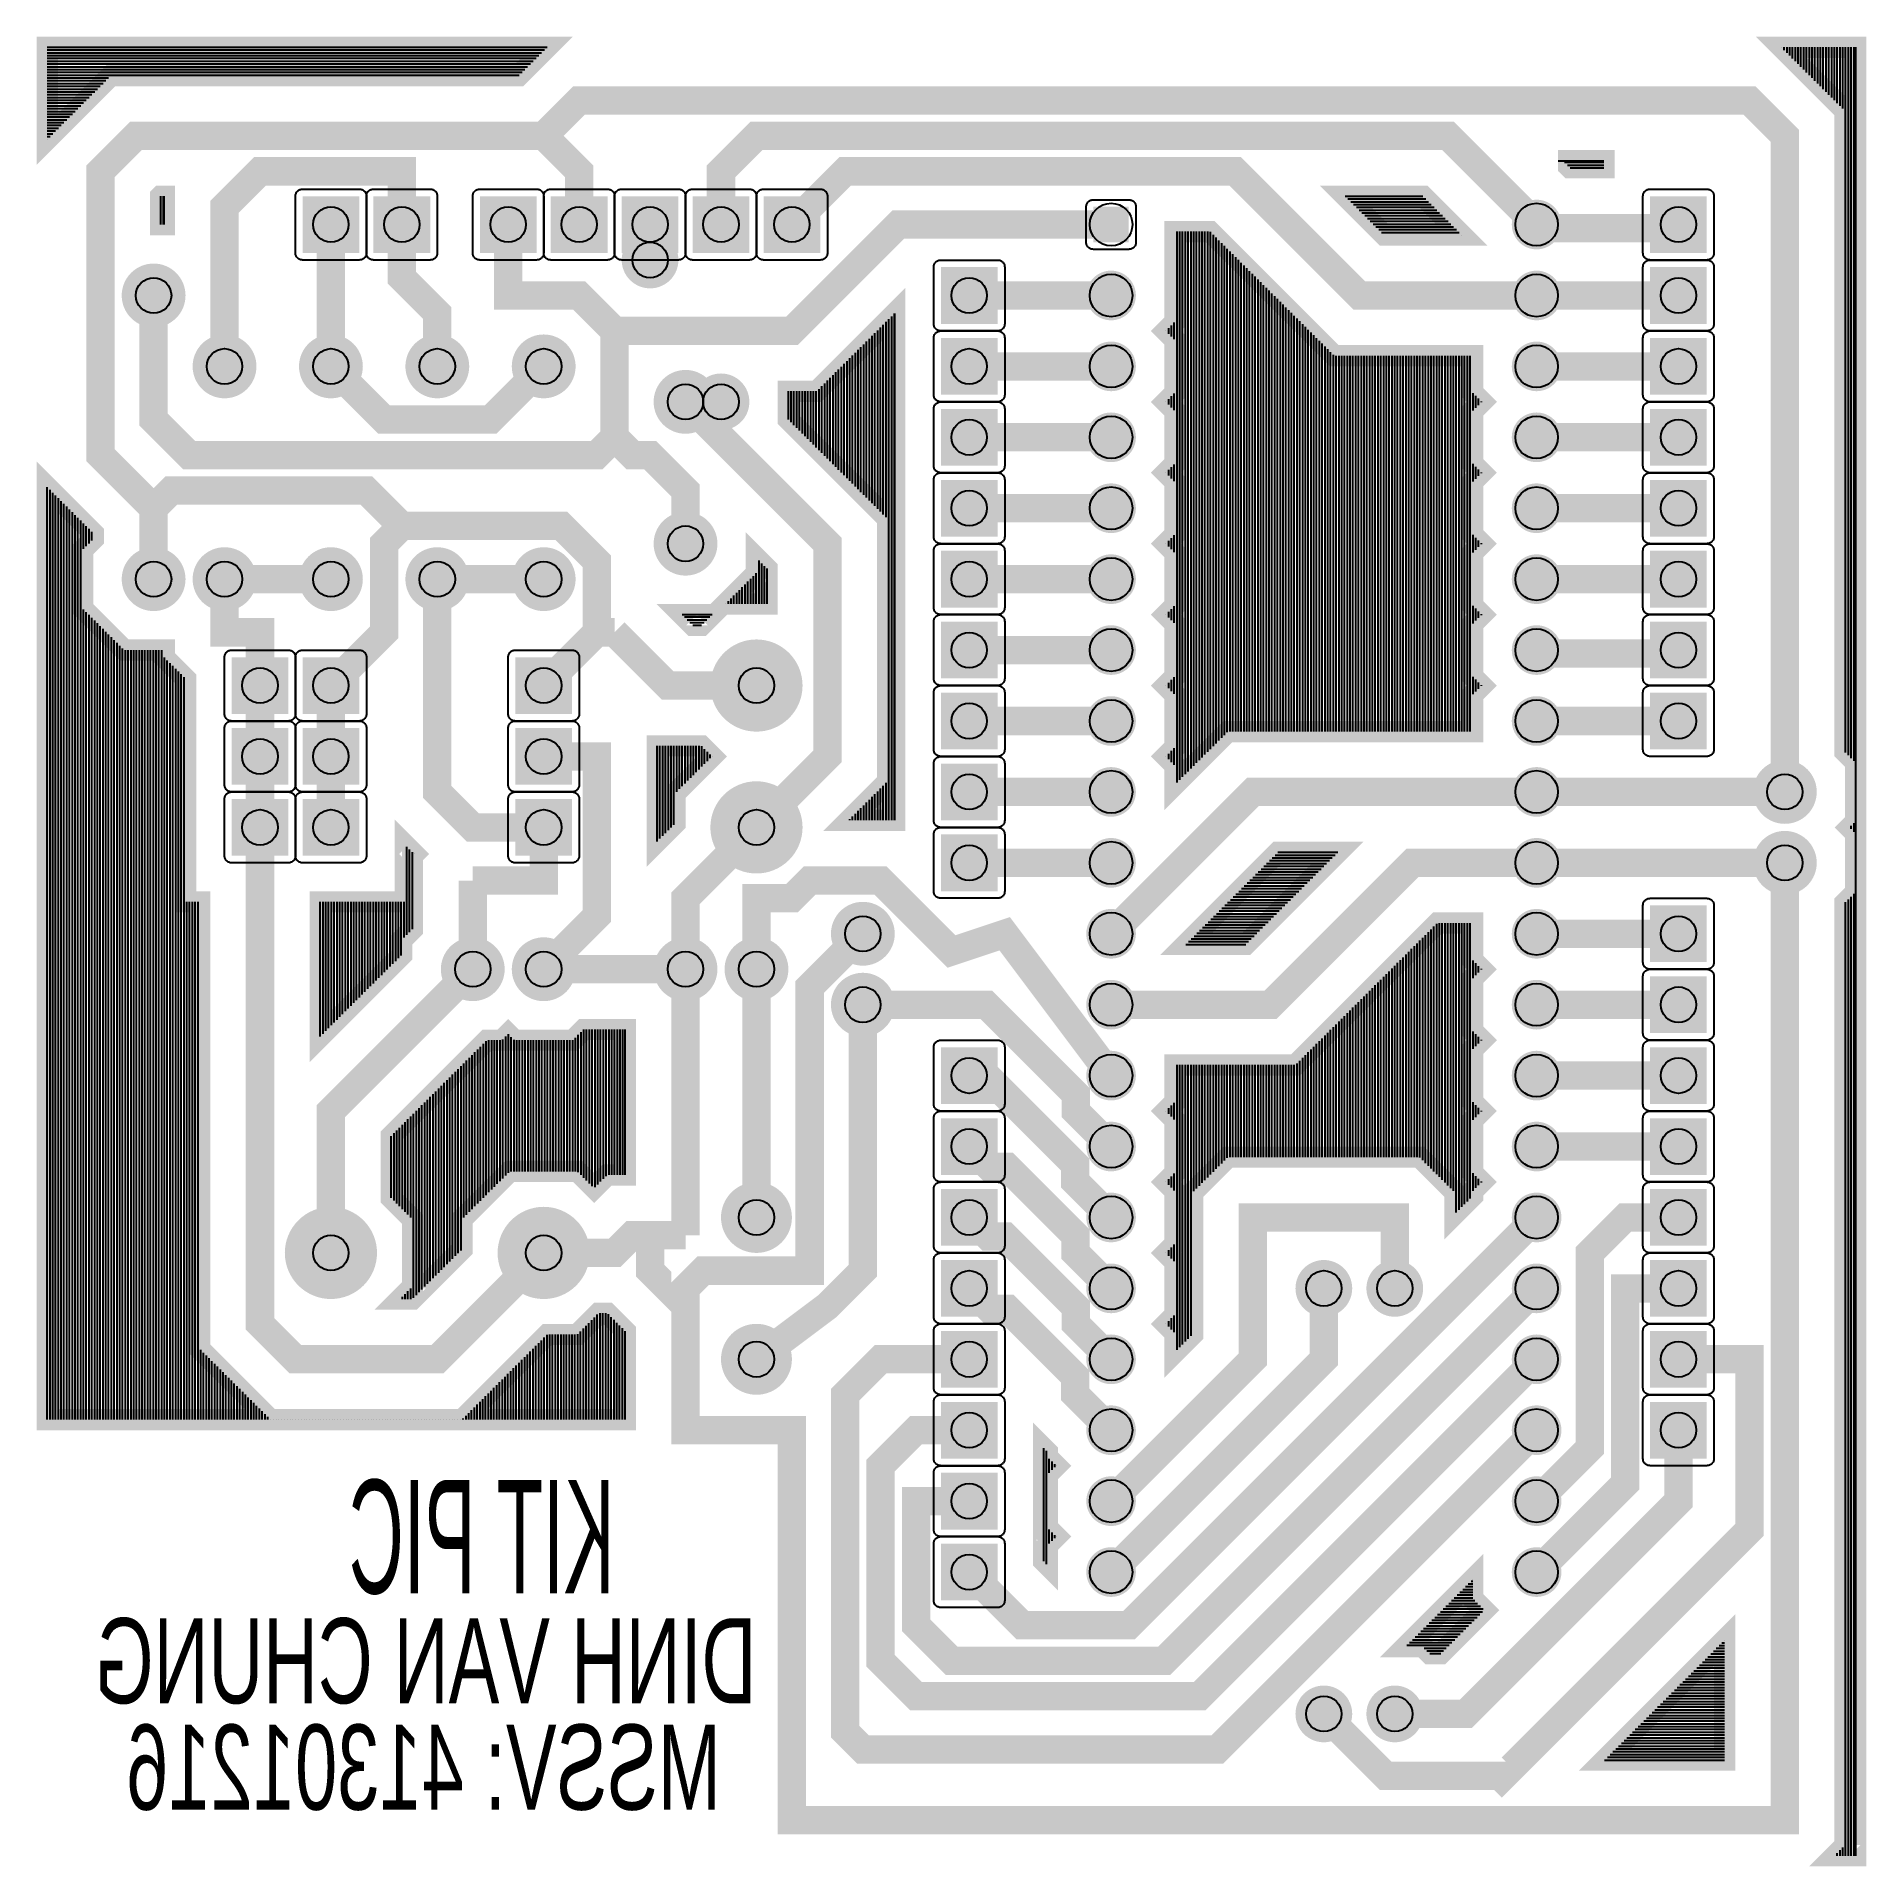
# Model space of a CAD drawing. Header units: inches. Extents: x -1.29 to 1.29, y -1.29 to 1.29.
import ezdxf

# ---------------------------------------------------------------- set-up
doc = ezdxf.new("R2010")
doc.units = ezdxf.units.IN
doc.layers.get('0').update_dxf_attribs({"linetype": 'CONTINUOUS'})

msp = doc.modelspace()

# ---------------------------------------------------------------- texts
at = {"text_generation_flag": 2}
for s, height, width, p in [('KIT PIC', 0.16, 0.5, (-0.475, -0.905)), ('DINH VAN CHUNG', 0.12, 0.666667, (-0.275, -1.06)), ('MSSV: 41301216', 0.12, 0.666667, (-0.325, -1.21))]:
    msp.add_text(s, height=height, dxfattribs=dict(at, width=width)).set_placement(p)

# ---------------------------------------------------------------- blocks, each defined once
blk = doc.blocks.new('EPAD')
at = {"const_width": 0.5}
blk.add_lwpolyline([(-0.25, 0, 1), (0.25, 0, 1)], format="xyb", close=True, dxfattribs=at)
blk = doc.blocks.new('RPAD')
blk.add_trace([(-0.5, -0.5), (-0.5, 0.5), (0.5, -0.5), (0.5, 0.5)])

# ---------------------------------------------------------------- linework, layer by layer
for points, const_width in [([(-0.610207, 1.235), (-1.185207, 1.235), (-1.275, 1.145207), (-1.275, 1.275), (-0.570207, 1.275), (-0.610207, 1.235)], 0.03), ([(1.275, -1.275), (1.245207, -1.275), (1.26, -1.260207), (1.26, 0.068579), (1.275, 0.083579), (1.275, 0.166421), (1.266421, 0.175), (1.275, 0.183579), (1.275, 0.266421), (1.26, 0.281421), (1.26, 1.185207), (1.170207, 1.275), (1.275, 1.275), (1.275, -1.275)], 0.03), ([(1.175, 0.225), (1.175, 1.15), (1.125, 1.2), (-0.525, 1.2), (-0.575, 1.15)], 0.04), ([(-1.125, 0.625), (-1.2, 0.7), (-1.2, 1.1), (-1.15, 1.15), (-0.575, 1.15)], 0.04), ([(-0.575, 1.15), (-0.525, 1.1), (-0.525, 1.025)], 0.04), ([(0.825, 1.025), (0.7, 1.15), (-0.275, 1.15), (-0.325, 1.1), (-0.325, 1.025)], 0.04), ([(-0.775, 1.025), (-0.775, 1.1), (-0.975, 1.1), (-1.025, 1.05), (-1.025, 0.825)], 0.04), ([(0.825, 0.925), (0.575, 0.925), (0.4, 1.1), (-0.15, 1.1), (-0.225, 1.025)], 0.04), ([(0.92, 1.104999), (0.87228, 1.104999), (0.862279, 1.115), (0.855207, 1.115), (0.855207, 1.115), (0.92, 1.115), (0.92, 1.104999)], 0.03), ([(-1.11, 1.025), (-1.115, 1.025), (-1.115, 1.064793), (-1.114793, 1.065), (-1.11, 1.065), (-1.11, 1.025)], 0.03), ([(0.719793, 1.01), (0.719793, 1.01), (0.610207, 1.01), (0.555207, 1.065), (0.664793, 1.065), (0.719793, 1.01)], 0.03), ([(-0.875, 0.825), (-0.875, 1.025)], 0.04), ([(-0.775, 1.025), (-0.775, 0.95), (-0.725, 0.9), (-0.725, 0.825)], 0.04), ([(-0.475, 0.875), (-0.525, 0.925), (-0.625, 0.925), (-0.625, 1.025)], 0.04), ([(-0.475, 0.875), (-0.225, 0.875), (-0.075, 1.025), (0.225, 1.025)], 0.04), ([(0.825, 1.025), (0.83, 1.02), (1.02, 1.02), (1.025, 1.025)], 0.04), ([(0.514896, 0.864897), (0.539793, 0.840001), (0.735, 0.84), (0.735, 0.787721), (0.747721, 0.775), (0.735, 0.762279), (0.735, 0.687721), (0.747721, 0.675), (0.735, 0.662279), (0.735, 0.587721), (0.747721, 0.575), (0.735, 0.562279), (0.735, 0.487721), (0.747721, 0.475), (0.735, 0.462279), (0.735, 0.387721), (0.747721, 0.375), (0.735, 0.362279), (0.735, 0.31), (0.389793, 0.31), (0.315, 0.235207), (0.315, 0.262279), (0.302279, 0.275), (0.315, 0.287721), (0.315, 0.362279), (0.302279, 0.375), (0.315, 0.387721), (0.315, 0.462279), (0.302279, 0.475), (0.315, 0.487721), (0.315, 0.562279), (0.302279, 0.575), (0.315, 0.587721), (0.315, 0.662279), (0.302279, 0.675), (0.315, 0.687721), (0.315, 0.762279), (0.302279, 0.775), (0.315, 0.787721), (0.315, 0.862279), (0.302279, 0.875), (0.315, 0.887721), (0.315, 1.015), (0.364793, 1.015), (0.514896, 0.864897)], 0.03), ([(-0.475, 0.725), (-0.5, 0.7), (-1.075, 0.7), (-1.125, 0.75), (-1.125, 0.925)], 0.04), ([(-0.08, 0.82), (-0.08, 0.185), (-0.144793, 0.185), (-0.09, 0.239793), (-0.09, 0.610207), (-0.23, 0.750207), (-0.23, 0.79), (-0.189793, 0.79), (-0.08, 0.899793), (-0.08, 0.82)], 0.03), ([(0.025, 0.925), (0.025, 0.925), (0.1, 0.925), (0.1, 0.925), (0.225, 0.925)], 0.04), ([(0.825, 0.925), (0.825, 0.925), (0.925, 0.925), (0.925, 0.925), (1.025, 0.925)], 0.04), ([(-0.475, 0.725), (-0.475, 0.875)], 0.04), ([(-0.875, 0.825), (-0.8, 0.75), (-0.65, 0.75), (-0.575, 0.825)], 0.04), ([(0.025, 0.825), (0.025, 0.825), (0.1, 0.825), (0.1, 0.825), (0.225, 0.825)], 0.04), ([(1.025, 0.825), (0.95, 0.825), (0.95, 0.825), (0.825, 0.825), (0.825, 0.825)], 0.04), ([(-0.275, 0.175), (-0.175, 0.275), (-0.175, 0.575), (-0.375, 0.775)], 0.04), ([(-0.475, 0.725), (-0.45, 0.7), (-0.425, 0.7), (-0.375, 0.65), (-0.375, 0.575)], 0.04), ([(0.225, 0.725), (0.025, 0.725)], 0.04), ([(0.825, 0.725), (0.825, 0.725), (0.825, 0.725), (1.025, 0.725)], 0.04), ([(-1.21, 0.589792), (-1.21, 0.581421), (-1.225, 0.566421), (-1.225, 0.483579), (-1.166421, 0.425), (-1.11, 0.425), (-1.11, 0.414793), (-1.08, 0.384793), (-1.08, 0.07), (-1.06, 0.07), (-1.06, -0.560207), (-0.960207, -0.66), (-0.689793, -0.66), (-0.569793, -0.54), (-0.527366, -0.54), (-0.497366, -0.51), (-0.485207, -0.51), (-0.46, -0.535208), (-0.46, -0.66), (-1.275, -0.66), (-1.275, 0.654792), (-1.21, 0.589792)], 0.03), ([(-1.125, 0.625), (-1.1, 0.65), (-0.825, 0.65), (-0.775, 0.6)], 0.04), ([(-1.125, 0.625), (-1.125, 0.525)], 0.04), ([(0.225, 0.625), (0.025, 0.625)], 0.04), ([(0.825, 0.625), (0.825, 0.625), (0.825, 0.625), (1.025, 0.625)], 0.04), ([(-0.875, 0.375), (-0.8, 0.45), (-0.8, 0.575), (-0.775, 0.6)], 0.04), ([(-0.775, 0.6), (-0.55, 0.6), (-0.5, 0.55), (-0.5, 0.475), (-0.5, 0.45)], 0.04), ([(-0.26, 0.539793), (-0.26, 0.49), (-0.31858, 0.49), (-0.275, 0.533579), (-0.275, 0.554793), (-0.26, 0.539793)], 0.03), ([(-0.975, 0.375), (-0.975, 0.45), (-1.025, 0.45), (-1.025, 0.525)], 0.04), ([(-1.025, 0.525), (-0.875, 0.525)], 0.04), ([(-0.575, 0.175), (-0.675, 0.175), (-0.725, 0.225), (-0.725, 0.525)], 0.04), ([(-0.725, 0.525), (-0.575, 0.525)], 0.04), ([(0.225, 0.525), (0.025, 0.525)], 0.04), ([(1.025, 0.525), (1.025, 0.525), (0.9, 0.525), (0.9, 0.525), (0.825, 0.525)], 0.04), ([(-0.475, 0.45), (-0.5, 0.45), (-0.575, 0.375)], 0.04), ([(-0.475, 0.45), (-0.4, 0.375), (-0.275, 0.375)], 0.04), ([(-0.352634, 0.46), (-0.364792, 0.46), (-0.379793, 0.475), (-0.337633, 0.475), (-0.352634, 0.46)], 0.03), ([(0.225, 0.425), (0.025, 0.425)], 0.04), ([(1.025, 0.425), (1.02, 0.42), (0.83, 0.42), (0.825, 0.425)], 0.04), ([(-0.975, 0.375), (-0.975, 0.275)], 0.04), ([(-0.875, 0.275), (-0.875, 0.375)], 0.04), ([(0.025, 0.325), (0.025, 0.325), (0.1, 0.325), (0.1, 0.325), (0.225, 0.325)], 0.04), ([(0.825, 0.325), (1.025, 0.325)], 0.04), ([(-0.975, 0.275), (-0.975, 0.175)], 0.04), ([(-0.875, 0.275), (-0.875, 0.175)], 0.04), ([(-0.575, -0.025), (-0.5, 0.05), (-0.5, 0.275), (-0.575, 0.275)], 0.04), ([(-0.337634, 0.275), (-0.39, 0.222634), (-0.39, 0.180207), (-0.415, 0.155207), (-0.415, 0.29), (-0.352634, 0.29), (-0.337634, 0.275)], 0.03), ([(0.225, 0.225), (0.025, 0.225)], 0.04), ([(0.825, 0.225), (0.425, 0.225), (0.225, 0.025)], 0.04), ([(0.825, 0.225), (1.175, 0.225)], 0.04), ([(-0.575, -0.425), (-0.725, -0.575), (-0.925, -0.575), (-0.975, -0.525), (-0.975, 0.175)], 0.04), ([(-0.757707, 0.1375), (-0.76, 0.135208), (-0.76, 0.031421), (-0.775, 0.016421), (-0.775, -0.004793), (-0.89, -0.119793), (-0.89, 0.07), (-0.77, 0.07), (-0.77, 0.149793), (-0.757707, 0.1375)], 0.03), ([(-0.575, 0.175), (-0.575, 0.1), (-0.675, 0.1)], 0.04), ([(-0.275, 0.175), (-0.375, 0.075), (-0.375, -0.025)], 0.04), ([(0.414793, 0.01), (0.330207, 0.01), (0.460207, 0.14), (0.544793, 0.14), (0.414793, 0.01)], 0.03), ([(1.175, 0.125), (1.175, -1.225), (-0.225, -1.225), (-0.225, -0.675), (-0.375, -0.675), (-0.375, -0.5)], 0.04), ([(0.225, 0.125), (0.025, 0.125)], 0.04), ([(0.825, 0.125), (0.65, 0.125), (0.45, -0.075), (0.225, -0.075)], 0.04), ([(0.825, 0.125), (1.175, 0.125)], 0.04), ([(-0.675, -0.025), (-0.675, 0.1)], 0.04), ([(-0.275, -0.025), (-0.275, 0.075), (-0.225, 0.075), (-0.2, 0.1), (-0.1, 0.1), (0, 0), (0.075, 0.025), (0.225, -0.175)], 0.04), ([(0.735, -0.012279), (0.747721, -0.025), (0.735, -0.037721), (0.735, -0.112279), (0.747721, -0.125), (0.735, -0.137721), (0.735, -0.212279), (0.747721, -0.225), (0.735, -0.237721), (0.735, -0.312279), (0.747721, -0.325), (0.735, -0.337721), (0.735, -0.344793), (0.71, -0.369793), (0.71, -0.339793), (0.660207, -0.29), (0.389793, -0.29), (0.34, -0.339793), (0.34, -0.539793), (0.315, -0.564793), (0.315, -0.537721), (0.302279, -0.525), (0.315, -0.512279), (0.315, -0.437721), (0.302279, -0.425), (0.315, -0.412279), (0.315, -0.337721), (0.302279, -0.325), (0.315, -0.312279), (0.315, -0.237721), (0.302279, -0.225), (0.315, -0.212279), (0.315, -0.16), (0.485207, -0.16), (0.685207, 0.04), (0.735, 0.04), (0.735, -0.012279)], 0.03), ([(-0.125, 0.025), (-0.2, -0.05), (-0.2, -0.45), (-0.35, -0.45), (-0.375, -0.475), (-0.375, -0.5), (-0.425, -0.45), (-0.425, -0.4)], 0.04), ([(0.825, 0.025), (1.025, 0.025)], 0.04), ([(-0.675, -0.025), (-0.875, -0.225), (-0.875, -0.425)], 0.04), ([(-0.575, -0.025), (-0.375, -0.025)], 0.04), ([(-0.375, -0.025), (-0.375, -0.4)], 0.04), ([(-0.275, -0.025), (-0.275, -0.375)], 0.04), ([(-0.125, -0.075), (-0.125, -0.45), (-0.175, -0.5), (-0.275, -0.575)], 0.04), ([(-0.125, -0.075), (-0.05, -0.075), (0.048817, -0.075), (0.175265, -0.201448), (0.175265, -0.225265), (0.225, -0.275)], 0.04), ([(0.825, -0.075), (1.025, -0.075)], 0.04), ([(-0.46, -0.315), (-0.485208, -0.315), (-0.503787, -0.333579), (-0.527366, -0.31), (-0.622634, -0.31), (-0.69, -0.377366), (-0.69, -0.419793), (-0.760207, -0.49), (-0.777367, -0.49), (-0.76, -0.472634), (-0.76, -0.377366), (-0.79, -0.347366), (-0.79, -0.260207), (-0.654793, -0.125), (-0.633579, -0.125), (-0.625, -0.116421), (-0.616421, -0.125), (-0.533579, -0.125), (-0.518579, -0.11), (-0.46, -0.11), (-0.46, -0.315)], 0.03), ([(0.225, -0.375), (0.174471, -0.324471), (0.174471, -0.300397), (0.049074, -0.175), (0.025, -0.175)], 0.04), ([(0.825, -0.175), (1.025, -0.175)], 0.04), ([(0.225, -0.475), (0.175, -0.425), (0.175, -0.400573), (0.077981, -0.303554), (0.053554, -0.303554), (0.025, -0.275)], 0.04), ([(0.825, -0.275), (1.025, -0.275)], 0.04), ([(0.225, -0.575), (0.175353, -0.525353), (0.175353, -0.501526), (0.075634, -0.401808), (0.051808, -0.401808), (0.025, -0.375)], 0.04), ([(0.025, -0.875), (0.1, -0.95), (0.25, -0.95), (0.825, -0.375)], 0.04), ([(0.225, -0.775), (0.425, -0.575), (0.425, -0.375), (0.625, -0.375), (0.625, -0.475)], 0.04), ([(0.825, -0.775), (0.9, -0.7), (0.9, -0.425), (0.95, -0.375), (1.025, -0.375)], 0.04), ([(-0.575, -0.425), (-0.475, -0.425), (-0.45, -0.4), (-0.425, -0.4)], 0.04), ([(-0.375, -0.4), (-0.425, -0.4)], 0.04), ([(0.825, -0.475), (0.3, -1), (0, -1), (-0.05, -0.95), (-0.05, -0.775), (0.025, -0.775)], 0.04), ([(0.225, -0.675), (0.174471, -0.624471), (0.174471, -0.599339), (0.079156, -0.504023), (0.054023, -0.504023), (0.025, -0.475)], 0.04), ([(0.225, -0.875), (0.525, -0.575), (0.525, -0.475)], 0.04), ([(0.825, -0.875), (0.95, -0.75), (0.95, -0.475), (1.025, -0.475)], 0.04), ([(0.825, -0.675), (0.375, -1.125), (-0.125, -1.125), (-0.15, -1.1), (-0.15, -0.625), (-0.1, -0.575), (0.025, -0.575)], 0.04), ([(0.025, -0.675), (-0.05, -0.675), (-0.1, -0.725), (-0.1, -1), (-0.05, -1.05), (0.35, -1.05), (0.825, -0.575)], 0.04), ([(0.525, -1.075), (0.612213, -1.162213), (0.622443, -1.162213), (0.773337, -1.162213), (0.775895, -1.16477), (1.125, -0.815665), (1.125, -0.575), (1.025, -0.575)], 0.04), ([(0.135, -0.705207), (0.135, -0.712279), (0.147721, -0.725), (0.135, -0.737721), (0.135, -0.812279), (0.147721, -0.825), (0.135, -0.837721), (0.135, -0.864793), (0.13, -0.859792), (0.13, -0.700207), (0.135, -0.705207)], 0.03), ([(0.625, -1.075), (0.725, -1.075), (1.025, -0.775), (1.025, -0.675)], 0.04), ([(0.735, -0.912279), (0.751257, -0.928536), (0.689793, -0.99), (0.67435, -0.99), (0.66435, -0.98), (0.640207, -0.98), (0.735, -0.885207), (0.735, -0.912279)], 0.03), ([(1.09, -1.14), (0.920872, -1.14), (1.09, -0.970872), (1.09, -1.14)], 0.03)]:
    msp.add_lwpolyline(points, dxfattribs=dict(const_width=const_width))
for points in [[(-1.275, 1.275), (-0.570207, 1.275)], [(-1.275, 1.271191), (-0.574016, 1.271191)], [(-1.275, 1.267254), (-0.577953, 1.267254)], [(1.170207, 1.275), (1.170207, 1.275)], [(1.174144, 1.271063), (1.174144, 1.275)], [(1.178081, 1.267126), (1.178081, 1.275)], [(1.182018, 1.263189), (1.182018, 1.275)], [(1.185955, 1.259252), (1.185955, 1.275)], [(1.189892, 1.255315), (1.189892, 1.275)], [(1.193829, 1.251378), (1.193829, 1.275)], [(1.197766, 1.247441), (1.197766, 1.275)], [(1.201703, 1.243504), (1.201703, 1.275)], [(1.20564, 1.239567), (1.20564, 1.275)], [(1.209577, 1.23563), (1.209577, 1.275)], [(1.213514, 1.231693), (1.213514, 1.275)], [(1.217451, 1.227756), (1.217451, 1.275)], [(1.221388, 1.223819), (1.221388, 1.275)], [(1.225325, 1.219882), (1.225325, 1.275)], [(1.229262, 1.215945), (1.229262, 1.275)], [(1.233199, 1.212008), (1.233199, 1.275)], [(1.237136, 1.208071), (1.237136, 1.275)], [(1.241073, 1.204134), (1.241073, 1.275)], [(1.24501, 1.200197), (1.24501, 1.275)], [(1.248947, 1.19626), (1.248947, 1.275)], [(1.252884, 1.192323), (1.252884, 1.275)], [(1.256821, 1.188386), (1.256821, 1.275)], [(1.260758, 0.280663), (1.260758, 1.275)], [(1.264695, 0.276726), (1.264695, 1.275)], [(1.268632, 0.272789), (1.268632, 1.275)], [(1.272569, 0.268852), (1.272569, 1.275)], [(1.275, -1.275), (1.275, 1.275)], [(-1.275, 1.263317), (-0.58189, 1.263317)], [(-1.275, 1.25938), (-0.585827, 1.25938)], [(-1.275, 1.255443), (-0.589764, 1.255443)], [(-1.275, 1.251506), (-0.593701, 1.251506)], [(-1.275, 1.247569), (-0.597638, 1.247569)], [(-1.275, 1.243632), (-0.601575, 1.243632)], [(-1.275, 1.239695), (-0.605512, 1.239695)], [(-1.275, 1.235758), (-0.609449, 1.235758)], [(-1.275, 1.231821), (-1.188386, 1.231821)], [(-1.275, 1.227884), (-1.192323, 1.227884)], [(-1.275, 1.223947), (-1.19626, 1.223947)], [(-1.275, 1.22001), (-1.200197, 1.22001)], [(-1.275, 1.216073), (-1.204134, 1.216073)], [(-1.275, 1.212136), (-1.208071, 1.212136)], [(-1.275, 1.208199), (-1.212008, 1.208199)], [(-1.275, 1.204262), (-1.215945, 1.204262)], [(-1.275, 1.200325), (-1.219882, 1.200325)], [(-1.275, 1.196388), (-1.223819, 1.196388)], [(-1.275, 1.192451), (-1.227756, 1.192451)], [(-1.275, 1.188514), (-1.231693, 1.188514)], [(-1.275, 1.184577), (-1.23563, 1.184577)], [(-1.275, 1.18064), (-1.239567, 1.18064)], [(-1.275, 1.176703), (-1.243504, 1.176703)], [(-1.275, 1.172766), (-1.247441, 1.172766)], [(-1.275, 1.168829), (-1.251378, 1.168829)], [(-1.275, 1.164892), (-1.255315, 1.164892)], [(-1.275, 1.160955), (-1.259252, 1.160955)], [(-1.275, 1.157018), (-1.263189, 1.157018)], [(-1.275, 1.153081), (-1.267126, 1.153081)], [(-1.275, 1.149144), (-1.271063, 1.149144)], [(-1.275, 1.145207), (-1.275, 1.145207)], [(0.855207, 1.115), (0.92, 1.115)], [(0.864406, 1.112873), (0.92, 1.112873)], [(0.868343, 1.108936), (0.92, 1.108936)], [(0.87228, 1.104999), (0.92, 1.104999)], [(-1.115, 1.025), (-1.115, 1.064793)], [(-1.111063, 1.025), (-1.111063, 1.065)], [(-1.11, 1.025), (-1.11, 1.065)], [(0.555207, 1.065), (0.664793, 1.065)], [(0.559027, 1.061181), (0.668612, 1.061181)], [(0.562964, 1.057244), (0.672549, 1.057244)], [(0.566901, 1.053307), (0.676486, 1.053307)], [(0.570838, 1.04937), (0.680423, 1.04937)], [(0.574775, 1.045433), (0.68436, 1.045433)], [(0.578712, 1.041496), (0.688297, 1.041496)], [(0.582649, 1.037559), (0.692234, 1.037559)], [(0.586586, 1.033622), (0.696171, 1.033622)], [(0.318027, 0.238234), (0.318027, 1.015)], [(0.321964, 0.242171), (0.321964, 1.015)], [(0.325901, 0.246108), (0.325901, 1.015)], [(0.329838, 0.250045), (0.329838, 1.015)], [(0.333775, 0.253982), (0.333775, 1.015)], [(0.337712, 0.257919), (0.337712, 1.015)], [(0.341649, 0.261856), (0.341649, 1.015)], [(0.345586, 0.265793), (0.345586, 1.015)], [(0.349523, 0.26973), (0.349523, 1.015)], [(0.35346, 0.273667), (0.35346, 1.015)], [(0.357397, 0.277604), (0.357397, 1.015)], [(0.361334, 0.281541), (0.361334, 1.015)], [(0.365271, 0.285478), (0.365271, 1.014522)], [(0.369208, 0.289415), (0.369208, 1.010585)], [(0.373145, 0.293352), (0.373145, 1.006648)], [(0.590523, 1.029685), (0.700108, 1.029685)], [(0.59446, 1.025748), (0.704045, 1.025748)], [(0.598397, 1.021811), (0.707982, 1.021811)], [(0.602334, 1.017874), (0.711919, 1.017874)], [(0.606271, 1.013937), (0.715856, 1.013937)], [(0.719793, 1.01), (0.719793, 1.01)], [(0.377082, 0.297289), (0.377082, 1.002711)], [(0.381019, 0.301226), (0.381019, 0.998774)], [(0.384956, 0.305163), (0.384956, 0.994837)], [(0.388893, 0.3091), (0.388893, 0.9909)], [(0.39283, 0.31), (0.39283, 0.986963)], [(0.396767, 0.31), (0.396767, 0.983026)], [(0.400704, 0.31), (0.400704, 0.979089)], [(0.404641, 0.31), (0.404641, 0.975152)], [(0.408578, 0.31), (0.408578, 0.971215)], [(0.412515, 0.31), (0.412515, 0.967278)], [(0.416452, 0.31), (0.416452, 0.963341)], [(0.420389, 0.31), (0.420389, 0.959404)], [(0.424326, 0.31), (0.424326, 0.955467)], [(0.428263, 0.31), (0.428263, 0.95153)], [(0.4322, 0.31), (0.4322, 0.947593)], [(0.436137, 0.31), (0.436137, 0.943656)], [(0.440074, 0.31), (0.440074, 0.939719)], [(0.444011, 0.31), (0.444011, 0.935782)], [(0.447948, 0.31), (0.447948, 0.931845)], [(0.451885, 0.31), (0.451885, 0.927908)], [(0.455822, 0.31), (0.455822, 0.923971)], [(0.459759, 0.31), (0.459759, 0.920034)], [(0.463696, 0.31), (0.463696, 0.916097)], [(0.467633, 0.31), (0.467633, 0.91216)], [(0.47157, 0.31), (0.47157, 0.908223)], [(0.475507, 0.31), (0.475507, 0.904286)], [(-0.100079, 0.620286), (-0.100079, 0.879714)], [(-0.096142, 0.616349), (-0.096142, 0.883651)], [(-0.092205, 0.612412), (-0.092205, 0.887588)], [(-0.088268, 0.185), (-0.088268, 0.891525)], [(-0.084331, 0.185), (-0.084331, 0.895462)], [(-0.080394, 0.185), (-0.080394, 0.899399)], [(-0.08, 0.185), (-0.08, 0.899793)], [(0.306216, 0.871063), (0.306216, 0.878937)], [(0.310153, 0.867126), (0.310153, 0.882874)], [(0.31409, 0.863189), (0.31409, 0.886811)], [(0.479444, 0.31), (0.479444, 0.900349)], [(0.483381, 0.31), (0.483381, 0.896412)], [(0.487318, 0.31), (0.487318, 0.892475)], [(0.491255, 0.31), (0.491255, 0.888538)], [(0.495192, 0.31), (0.495192, 0.884601)], [(0.499129, 0.31), (0.499129, 0.880664)], [(-0.127638, 0.647845), (-0.127638, 0.852155)], [(-0.123701, 0.643908), (-0.123701, 0.856092)], [(-0.119764, 0.639971), (-0.119764, 0.860029)], [(-0.115827, 0.636034), (-0.115827, 0.863966)], [(-0.11189, 0.632097), (-0.11189, 0.867903)], [(-0.107953, 0.62816), (-0.107953, 0.87184)], [(-0.104016, 0.624223), (-0.104016, 0.875777)], [(0.302279, 0.875), (0.302279, 0.875)], [(0.503066, 0.31), (0.503066, 0.876727)], [(0.507003, 0.31), (0.507003, 0.87279)], [(0.51094, 0.31), (0.51094, 0.868853)], [(0.514877, 0.31), (0.514877, 0.864916)], [(0.518814, 0.31), (0.518814, 0.860979)], [(0.522751, 0.31), (0.522751, 0.857042)], [(0.526688, 0.31), (0.526688, 0.853105)], [(-0.15126, 0.671467), (-0.15126, 0.828533)], [(-0.147323, 0.66753), (-0.147323, 0.83247)], [(-0.143386, 0.663593), (-0.143386, 0.836407)], [(-0.139449, 0.659656), (-0.139449, 0.840344)], [(-0.135512, 0.655719), (-0.135512, 0.844281)], [(-0.131575, 0.651782), (-0.131575, 0.848218)], [(0.530625, 0.31), (0.530625, 0.849168)], [(0.534562, 0.31), (0.534562, 0.845231)], [(0.538499, 0.31), (0.538499, 0.841294)], [(0.542436, 0.31), (0.542436, 0.84)], [(0.546373, 0.31), (0.546373, 0.84)], [(0.55031, 0.31), (0.55031, 0.84)], [(0.554247, 0.31), (0.554247, 0.84)], [(0.558184, 0.31), (0.558184, 0.84)], [(0.562121, 0.31), (0.562121, 0.84)], [(0.566058, 0.31), (0.566058, 0.84)], [(0.569995, 0.31), (0.569995, 0.84)], [(0.573932, 0.31), (0.573932, 0.84)], [(0.577869, 0.31), (0.577869, 0.84)], [(0.581806, 0.31), (0.581806, 0.84)], [(0.585743, 0.31), (0.585743, 0.84)], [(0.58968, 0.31), (0.58968, 0.84)], [(0.593617, 0.31), (0.593617, 0.84)], [(0.597554, 0.31), (0.597554, 0.84)], [(0.601491, 0.31), (0.601491, 0.84)], [(0.605428, 0.31), (0.605428, 0.84)], [(0.609365, 0.31), (0.609365, 0.84)], [(0.613302, 0.31), (0.613302, 0.84)], [(0.617239, 0.31), (0.617239, 0.84)], [(0.621176, 0.31), (0.621176, 0.84)], [(0.625113, 0.31), (0.625113, 0.84)], [(0.62905, 0.31), (0.62905, 0.84)], [(0.632987, 0.31), (0.632987, 0.84)], [(0.636924, 0.31), (0.636924, 0.84)], [(0.640861, 0.31), (0.640861, 0.84)], [(0.644798, 0.31), (0.644798, 0.84)], [(0.648735, 0.31), (0.648735, 0.84)], [(0.652672, 0.31), (0.652672, 0.84)], [(0.656609, 0.31), (0.656609, 0.84)], [(0.660546, 0.31), (0.660546, 0.84)], [(0.664483, 0.31), (0.664483, 0.84)], [(0.66842, 0.31), (0.66842, 0.84)], [(0.672357, 0.31), (0.672357, 0.84)], [(0.676294, 0.31), (0.676294, 0.84)], [(0.680231, 0.31), (0.680231, 0.84)], [(0.684169, 0.31), (0.684169, 0.84)], [(0.688106, 0.31), (0.688106, 0.84)], [(0.692043, 0.31), (0.692043, 0.84)], [(0.69598, 0.31), (0.69598, 0.84)], [(0.699917, 0.31), (0.699917, 0.84)], [(0.703854, 0.31), (0.703854, 0.84)], [(0.707791, 0.31), (0.707791, 0.84)], [(0.711728, 0.31), (0.711728, 0.84)], [(0.715665, 0.31), (0.715665, 0.84)], [(0.719602, 0.31), (0.719602, 0.84)], [(0.723539, 0.31), (0.723539, 0.84)], [(0.727476, 0.31), (0.727476, 0.84)], [(0.731413, 0.31), (0.731413, 0.84)], [(-0.178819, 0.699026), (-0.178819, 0.800974)], [(-0.174882, 0.695089), (-0.174882, 0.804911)], [(-0.170945, 0.691152), (-0.170945, 0.808848)], [(-0.167008, 0.687215), (-0.167008, 0.812785)], [(-0.163071, 0.683278), (-0.163071, 0.816722)], [(-0.159134, 0.679341), (-0.159134, 0.820659)], [(-0.155197, 0.675404), (-0.155197, 0.824596)], [(-0.23, 0.750207), (-0.23, 0.79)], [(-0.226063, 0.74627), (-0.226063, 0.79)], [(-0.222126, 0.742333), (-0.222126, 0.79)], [(-0.218189, 0.738396), (-0.218189, 0.79)], [(-0.214252, 0.734459), (-0.214252, 0.79)], [(-0.210315, 0.730522), (-0.210315, 0.79)], [(-0.206378, 0.726585), (-0.206378, 0.79)], [(-0.202441, 0.722648), (-0.202441, 0.79)], [(-0.198504, 0.718711), (-0.198504, 0.79)], [(-0.194567, 0.714774), (-0.194567, 0.79)], [(-0.19063, 0.710837), (-0.19063, 0.79)], [(-0.186693, 0.7069), (-0.186693, 0.7931)], [(-0.182756, 0.702963), (-0.182756, 0.797037)], [(0.302279, 0.775), (0.302279, 0.775)], [(0.306216, 0.771063), (0.306216, 0.778937)], [(0.310153, 0.767126), (0.310153, 0.782874)], [(0.31409, 0.763189), (0.31409, 0.786811)], [(0.73535, 0.762628), (0.73535, 0.787372)], [(0.739287, 0.766565), (0.739287, 0.783435)], [(0.743224, 0.770502), (0.743224, 0.779498)], [(0.747161, 0.774439), (0.747161, 0.775561)], [(0.747721, 0.775), (0.747721, 0.775)], [(0.302279, 0.675), (0.302279, 0.675)], [(0.306216, 0.671063), (0.306216, 0.678937)], [(0.310153, 0.667126), (0.310153, 0.682874)], [(0.31409, 0.663189), (0.31409, 0.686811)], [(0.73535, 0.662628), (0.73535, 0.687372)], [(0.739287, 0.666565), (0.739287, 0.683435)], [(0.743224, 0.670502), (0.743224, 0.679498)], [(0.747161, 0.674439), (0.747161, 0.675561)], [(0.747721, 0.675), (0.747721, 0.675)], [(-1.275, -0.66), (-1.275, 0.654792)], [(-1.271063, -0.66), (-1.271063, 0.650855)], [(-1.267126, -0.66), (-1.267126, 0.646918)], [(-1.263189, -0.66), (-1.263189, 0.642981)], [(-1.259252, -0.66), (-1.259252, 0.639044)], [(-1.255315, -0.66), (-1.255315, 0.635107)], [(-1.251378, -0.66), (-1.251378, 0.63117)], [(-1.247441, -0.66), (-1.247441, 0.627233)], [(-1.243504, -0.66), (-1.243504, 0.623296)], [(-1.239567, -0.66), (-1.239567, 0.619359)], [(-1.23563, -0.66), (-1.23563, 0.615422)], [(-1.231693, -0.66), (-1.231693, 0.611485)], [(-1.227756, -0.66), (-1.227756, 0.607548)], [(-1.223819, 0.567602), (-1.223819, 0.603611)], [(-1.219882, 0.571539), (-1.219882, 0.599674)], [(-1.215945, 0.575476), (-1.215945, 0.595737)], [(-1.212008, 0.579413), (-1.212008, 0.5918)], [(0.302279, 0.575), (0.302279, 0.575)], [(0.306216, 0.571063), (0.306216, 0.578937)], [(0.310153, 0.567126), (0.310153, 0.582874)], [(0.31409, 0.563189), (0.31409, 0.586811)], [(0.73535, 0.562628), (0.73535, 0.587372)], [(0.739287, 0.566565), (0.739287, 0.583435)], [(0.743224, 0.570502), (0.743224, 0.579498)], [(0.747161, 0.574439), (0.747161, 0.575561)], [(0.747721, 0.575), (0.747721, 0.575)], [(-0.271335, 0.49), (-0.271335, 0.551128)], [(-0.267398, 0.49), (-0.267398, 0.547191)], [(-0.263461, 0.49), (-0.263461, 0.543254)], [(-0.29102, 0.49), (-0.29102, 0.517559)], [(-0.287083, 0.49), (-0.287083, 0.521496)], [(-0.283146, 0.49), (-0.283146, 0.525433)], [(-0.279209, 0.49), (-0.279209, 0.52937)], [(-0.275272, 0.49), (-0.275272, 0.533307)], [(-0.26, 0.49), (-0.26, 0.539793)], [(-0.314643, 0.49), (-0.314643, 0.493937)], [(-0.310706, 0.49), (-0.310706, 0.497874)], [(-0.306769, 0.49), (-0.306769, 0.501811)], [(-0.302831, 0.49), (-0.302831, 0.505748)], [(-0.298894, 0.49), (-0.298894, 0.509685)], [(-0.294957, 0.49), (-0.294957, 0.513622)], [(-1.223819, -0.66), (-1.223819, 0.482398)], [(-1.219882, -0.66), (-1.219882, 0.478461)], [(-1.215945, -0.66), (-1.215945, 0.474524)], [(-1.212008, -0.66), (-1.212008, 0.470587)], [(-1.208071, -0.66), (-1.208071, 0.46665)], [(-0.379793, 0.475), (-0.337633, 0.475)], [(-0.376603, 0.471811), (-0.340823, 0.471811)], [(-0.372666, 0.467874), (-0.34476, 0.467874)], [(-0.31858, 0.49), (-0.31858, 0.49)], [(0.302279, 0.475), (0.302279, 0.475)], [(0.306216, 0.471063), (0.306216, 0.478937)], [(0.310153, 0.467126), (0.310153, 0.482874)], [(0.31409, 0.463189), (0.31409, 0.486811)], [(0.73535, 0.462628), (0.73535, 0.487372)], [(0.739287, 0.466565), (0.739287, 0.483435)], [(0.743224, 0.470502), (0.743224, 0.479498)], [(0.747161, 0.474439), (0.747161, 0.475561)], [(0.747721, 0.475), (0.747721, 0.475)], [(-1.204134, -0.66), (-1.204134, 0.462713)], [(-1.200197, -0.66), (-1.200197, 0.458776)], [(-1.19626, -0.66), (-1.19626, 0.454839)], [(-1.192323, -0.66), (-1.192323, 0.450902)], [(-1.188386, -0.66), (-1.188386, 0.446965)], [(-1.184449, -0.66), (-1.184449, 0.443028)], [(-1.180512, -0.66), (-1.180512, 0.439091)], [(-0.368729, 0.463937), (-0.348697, 0.463937)], [(-0.364792, 0.46), (-0.352634, 0.46)], [(-1.176575, -0.66), (-1.176575, 0.435154)], [(-1.172638, -0.66), (-1.172638, 0.431217)], [(-1.168701, -0.66), (-1.168701, 0.42728)], [(-1.164764, -0.66), (-1.164764, 0.425)], [(-1.160827, -0.66), (-1.160827, 0.425)], [(-1.15689, -0.66), (-1.15689, 0.425)], [(-1.152953, -0.66), (-1.152953, 0.425)], [(-1.149016, -0.66), (-1.149016, 0.425)], [(-1.145079, -0.66), (-1.145079, 0.425)], [(-1.141142, -0.66), (-1.141142, 0.425)], [(-1.137205, -0.66), (-1.137205, 0.425)], [(-1.133268, -0.66), (-1.133268, 0.425)], [(-1.129331, -0.66), (-1.129331, 0.425)], [(-1.125394, -0.66), (-1.125394, 0.425)], [(-1.121457, -0.66), (-1.121457, 0.425)], [(-1.11752, -0.66), (-1.11752, 0.425)], [(-1.113583, -0.66), (-1.113583, 0.425)], [(-1.109646, -0.66), (-1.109646, 0.414439)], [(-1.105709, -0.66), (-1.105709, 0.410502)], [(-1.101772, -0.66), (-1.101772, 0.406565)], [(-1.097835, -0.66), (-1.097835, 0.402628)], [(-1.093898, -0.66), (-1.093898, 0.398691)], [(-1.089961, -0.66), (-1.089961, 0.394754)], [(-1.086024, -0.66), (-1.086024, 0.390817)], [(0.73535, 0.362628), (0.73535, 0.387372)], [(-1.082087, -0.66), (-1.082087, 0.38688)], [(0.302279, 0.375), (0.302279, 0.375)], [(0.306216, 0.371063), (0.306216, 0.378937)], [(0.310153, 0.367126), (0.310153, 0.382874)], [(0.31409, 0.363189), (0.31409, 0.386811)], [(0.739287, 0.366565), (0.739287, 0.383435)], [(0.743224, 0.370502), (0.743224, 0.379498)], [(0.747161, 0.374439), (0.747161, 0.375561)], [(0.747721, 0.375), (0.747721, 0.375)], [(-0.415, 0.155207), (-0.415, 0.29)], [(-0.411063, 0.159144), (-0.411063, 0.29)], [(-0.407126, 0.163081), (-0.407126, 0.29)], [(-0.403189, 0.167018), (-0.403189, 0.29)], [(-0.399252, 0.170955), (-0.399252, 0.29)], [(-0.395315, 0.174892), (-0.395315, 0.29)], [(-0.391378, 0.178829), (-0.391378, 0.29)], [(-0.387441, 0.225193), (-0.387441, 0.29)], [(-0.383504, 0.22913), (-0.383504, 0.29)], [(-0.379567, 0.233067), (-0.379567, 0.29)], [(-0.37563, 0.237004), (-0.37563, 0.29)], [(-0.371693, 0.240941), (-0.371693, 0.29)], [(-0.367756, 0.244878), (-0.367756, 0.29)], [(-0.363819, 0.248815), (-0.363819, 0.29)], [(-0.359882, 0.252752), (-0.359882, 0.29)], [(-0.355945, 0.256689), (-0.355945, 0.29)], [(-0.352008, 0.260626), (-0.352008, 0.289374)], [(-0.348071, 0.264563), (-0.348071, 0.285437)], [(0.31409, 0.263189), (0.31409, 0.286811)], [(-0.344134, 0.2685), (-0.344134, 0.2815)], [(-0.340197, 0.272437), (-0.340197, 0.277563)], [(-0.337634, 0.275), (-0.337634, 0.275)], [(0.302279, 0.275), (0.302279, 0.275)], [(0.306216, 0.271063), (0.306216, 0.278937)], [(0.310153, 0.267126), (0.310153, 0.282874)], [(-0.096142, 0.185), (-0.096142, 0.233651)], [(-0.092205, 0.185), (-0.092205, 0.237588)], [(-0.119764, 0.185), (-0.119764, 0.210029)], [(-0.115827, 0.185), (-0.115827, 0.213966)], [(-0.11189, 0.185), (-0.11189, 0.217903)], [(-0.107953, 0.185), (-0.107953, 0.22184)], [(-0.104016, 0.185), (-0.104016, 0.225777)], [(-0.100079, 0.185), (-0.100079, 0.229714)], [(-0.143386, 0.185), (-0.143386, 0.186407)], [(-0.139449, 0.185), (-0.139449, 0.190344)], [(-0.135512, 0.185), (-0.135512, 0.194281)], [(-0.131575, 0.185), (-0.131575, 0.198218)], [(-0.127638, 0.185), (-0.127638, 0.202155)], [(-0.123701, 0.185), (-0.123701, 0.206092)], [(1.272569, 0.168852), (1.272569, 0.181148)], [(1.268632, 0.172789), (1.268632, 0.177211)], [(-0.767953, 0.023468), (-0.767953, 0.147746)], [(-0.764016, 0.027405), (-0.764016, 0.143809)], [(-0.760079, 0.031342), (-0.760079, 0.139872)], [(-0.757707, 0.1375), (-0.757707, 0.1375)], [(0.452254, 0.132047), (0.53684, 0.132047)], [(0.456191, 0.135984), (0.540777, 0.135984)], [(0.460128, 0.139921), (0.544714, 0.139921)], [(0.460207, 0.14), (0.544793, 0.14)], [(0.424695, 0.104488), (0.509281, 0.104488)], [(0.428632, 0.108425), (0.513218, 0.108425)], [(0.432569, 0.112362), (0.517155, 0.112362)], [(0.436506, 0.116299), (0.521092, 0.116299)], [(0.440443, 0.120236), (0.525029, 0.120236)], [(0.44438, 0.124173), (0.528966, 0.124173)], [(0.448317, 0.12811), (0.532903, 0.12811)], [(0.401073, 0.080866), (0.485659, 0.080866)], [(0.40501, 0.084803), (0.489596, 0.084803)], [(0.408947, 0.08874), (0.493533, 0.08874)], [(0.412884, 0.092677), (0.49747, 0.092677)], [(0.416821, 0.096614), (0.501407, 0.096614)], [(0.420758, 0.100551), (0.505344, 0.100551)], [(1.272569, -1.275), (1.272569, 0.081148)], [(-1.07815, -0.66), (-1.07815, 0.07)], [(-1.074213, -0.66), (-1.074213, 0.07)], [(-1.070276, -0.66), (-1.070276, 0.07)], [(-1.066339, -0.66), (-1.066339, 0.07)], [(-1.062402, -0.66), (-1.062402, 0.07)], [(-0.89, -0.119793), (-0.89, 0.07)], [(-0.886063, -0.115856), (-0.886063, 0.07)], [(-0.882126, -0.111919), (-0.882126, 0.07)], [(-0.878189, -0.107982), (-0.878189, 0.07)], [(-0.874252, -0.104045), (-0.874252, 0.07)], [(-0.870315, -0.100108), (-0.870315, 0.07)], [(-0.866378, -0.096171), (-0.866378, 0.07)], [(-0.862441, -0.092234), (-0.862441, 0.07)], [(-0.858504, -0.088297), (-0.858504, 0.07)], [(-0.854567, -0.08436), (-0.854567, 0.07)], [(-0.85063, -0.080423), (-0.85063, 0.07)], [(-0.846693, -0.076486), (-0.846693, 0.07)], [(-0.842756, -0.072549), (-0.842756, 0.07)], [(-0.838819, -0.068612), (-0.838819, 0.07)], [(-0.834882, -0.064675), (-0.834882, 0.07)], [(-0.830945, -0.060738), (-0.830945, 0.07)], [(-0.827008, -0.056801), (-0.827008, 0.07)], [(-0.823071, -0.052864), (-0.823071, 0.07)], [(-0.819134, -0.048927), (-0.819134, 0.07)], [(-0.815197, -0.04499), (-0.815197, 0.07)], [(-0.81126, -0.041053), (-0.81126, 0.07)], [(-0.807323, -0.037116), (-0.807323, 0.07)], [(-0.803386, -0.033179), (-0.803386, 0.07)], [(-0.799449, -0.029242), (-0.799449, 0.07)], [(-0.795512, -0.025305), (-0.795512, 0.07)], [(-0.791575, -0.021368), (-0.791575, 0.07)], [(-0.787638, -0.017431), (-0.787638, 0.07)], [(-0.783701, -0.013494), (-0.783701, 0.07)], [(-0.779764, -0.009557), (-0.779764, 0.07)], [(-0.775827, -0.00562), (-0.775827, 0.07)], [(-0.77189, 0.019531), (-0.77189, 0.07)], [(0.373514, 0.053307), (0.4581, 0.053307)], [(0.377451, 0.057244), (0.462037, 0.057244)], [(0.381388, 0.061181), (0.465974, 0.061181)], [(0.385325, 0.065118), (0.469911, 0.065118)], [(0.389262, 0.069055), (0.473848, 0.069055)], [(0.393199, 0.072992), (0.477785, 0.072992)], [(0.397136, 0.076929), (0.481722, 0.076929)], [(1.260758, -1.275), (1.260758, 0.069337)], [(1.264695, -1.275), (1.264695, 0.073274)], [(1.268632, -1.275), (1.268632, 0.077211)], [(0.349892, 0.029685), (0.434478, 0.029685)], [(0.353829, 0.033622), (0.438415, 0.033622)], [(0.357766, 0.037559), (0.442352, 0.037559)], [(0.361703, 0.041496), (0.446289, 0.041496)], [(0.36564, 0.045433), (0.450226, 0.045433)], [(0.369577, 0.04937), (0.454163, 0.04937)], [(0.672357, -0.30215), (0.672357, 0.02715)], [(0.676294, -0.306087), (0.676294, 0.031087)], [(0.680231, -0.310024), (0.680231, 0.035024)], [(0.684169, -0.313961), (0.684169, 0.038961)], [(0.688106, -0.317898), (0.688106, 0.04)], [(0.692043, -0.321835), (0.692043, 0.04)], [(0.69598, -0.325772), (0.69598, 0.04)], [(0.699917, -0.329709), (0.699917, 0.04)], [(0.703854, -0.333646), (0.703854, 0.04)], [(0.707791, -0.337583), (0.707791, 0.04)], [(0.711728, -0.368065), (0.711728, 0.04)], [(0.715665, -0.364128), (0.715665, 0.04)], [(0.719602, -0.360191), (0.719602, 0.04)], [(0.723539, -0.356254), (0.723539, 0.04)], [(0.727476, -0.352317), (0.727476, 0.04)], [(0.731413, -0.34838), (0.731413, 0.04)], [(0.330207, 0.01), (0.414793, 0.01)], [(0.334144, 0.013937), (0.41873, 0.013937)], [(0.338081, 0.017874), (0.422667, 0.017874)], [(0.342018, 0.021811), (0.426604, 0.021811)], [(0.345955, 0.025748), (0.430541, 0.025748)], [(0.648735, -0.29), (0.648735, 0.003528)], [(0.652672, -0.29), (0.652672, 0.007465)], [(0.656609, -0.29), (0.656609, 0.011402)], [(0.660546, -0.290339), (0.660546, 0.015339)], [(0.664483, -0.294276), (0.664483, 0.019276)], [(0.66842, -0.298213), (0.66842, 0.023213)], [(0.621176, -0.29), (0.621176, -0.024031)], [(0.625113, -0.29), (0.625113, -0.020094)], [(0.62905, -0.29), (0.62905, -0.016157)], [(0.632987, -0.29), (0.632987, -0.01222)], [(0.636924, -0.29), (0.636924, -0.008283)], [(0.640861, -0.29), (0.640861, -0.004346)], [(0.644798, -0.29), (0.644798, -0.000409)], [(0.73535, -0.037372), (0.73535, -0.012628)], [(0.739287, -0.033435), (0.739287, -0.016565)], [(0.743224, -0.029498), (0.743224, -0.020502)], [(0.747161, -0.025561), (0.747161, -0.024439)], [(0.747721, -0.025), (0.747721, -0.025)], [(0.593617, -0.29), (0.593617, -0.05159)], [(0.597554, -0.29), (0.597554, -0.047653)], [(0.601491, -0.29), (0.601491, -0.043716)], [(0.605428, -0.29), (0.605428, -0.039779)], [(0.609365, -0.29), (0.609365, -0.035842)], [(0.613302, -0.29), (0.613302, -0.031905)], [(0.617239, -0.29), (0.617239, -0.027968)], [(0.569995, -0.29), (0.569995, -0.075212)], [(0.573932, -0.29), (0.573932, -0.071275)], [(0.577869, -0.29), (0.577869, -0.067338)], [(0.581806, -0.29), (0.581806, -0.063401)], [(0.585743, -0.29), (0.585743, -0.059464)], [(0.58968, -0.29), (0.58968, -0.055527)], [(0.542436, -0.29), (0.542436, -0.102771)], [(0.546373, -0.29), (0.546373, -0.098834)], [(0.55031, -0.29), (0.55031, -0.094897)], [(0.554247, -0.29), (0.554247, -0.09096)], [(0.558184, -0.29), (0.558184, -0.087023)], [(0.562121, -0.29), (0.562121, -0.083086)], [(0.566058, -0.29), (0.566058, -0.079149)], [(-0.656142, -0.343508), (-0.656142, -0.126349)], [(-0.652205, -0.339571), (-0.652205, -0.125)], [(-0.648268, -0.335634), (-0.648268, -0.125)], [(-0.644331, -0.331697), (-0.644331, -0.125)], [(-0.640394, -0.32776), (-0.640394, -0.125)], [(-0.636457, -0.323823), (-0.636457, -0.125)], [(-0.63252, -0.319886), (-0.63252, -0.123941)], [(-0.628583, -0.315949), (-0.628583, -0.120004)], [(-0.624646, -0.312012), (-0.624646, -0.116775)], [(-0.620709, -0.31), (-0.620709, -0.120712)], [(-0.616772, -0.31), (-0.616772, -0.124649)], [(-0.612835, -0.31), (-0.612835, -0.125)], [(-0.608898, -0.31), (-0.608898, -0.125)], [(-0.604961, -0.31), (-0.604961, -0.125)], [(-0.601024, -0.31), (-0.601024, -0.125)], [(-0.597087, -0.31), (-0.597087, -0.125)], [(-0.59315, -0.31), (-0.59315, -0.125)], [(-0.589213, -0.31), (-0.589213, -0.125)], [(-0.585276, -0.31), (-0.585276, -0.125)], [(-0.581339, -0.31), (-0.581339, -0.125)], [(-0.577402, -0.31), (-0.577402, -0.125)], [(-0.573465, -0.31), (-0.573465, -0.125)], [(-0.569528, -0.31), (-0.569528, -0.125)], [(-0.565591, -0.31), (-0.565591, -0.125)], [(-0.561654, -0.31), (-0.561654, -0.125)], [(-0.557717, -0.31), (-0.557717, -0.125)], [(-0.55378, -0.31), (-0.55378, -0.125)], [(-0.549843, -0.31), (-0.549843, -0.125)], [(-0.545906, -0.31), (-0.545906, -0.125)], [(-0.541969, -0.31), (-0.541969, -0.125)], [(-0.538032, -0.31), (-0.538032, -0.125)], [(-0.534095, -0.31), (-0.534095, -0.125)], [(-0.530158, -0.31), (-0.530158, -0.121579)], [(-0.526221, -0.311145), (-0.526221, -0.117642)], [(-0.522284, -0.315082), (-0.522284, -0.113705)], [(-0.518347, -0.319019), (-0.518347, -0.11)], [(-0.51441, -0.322956), (-0.51441, -0.11)], [(-0.510473, -0.326893), (-0.510473, -0.11)], [(-0.506536, -0.33083), (-0.506536, -0.11)], [(-0.502599, -0.332391), (-0.502599, -0.11)], [(-0.498662, -0.328454), (-0.498662, -0.11)], [(-0.494725, -0.324517), (-0.494725, -0.11)], [(-0.490788, -0.32058), (-0.490788, -0.11)], [(-0.486851, -0.316643), (-0.486851, -0.11)], [(-0.482914, -0.315), (-0.482914, -0.11)], [(-0.478977, -0.315), (-0.478977, -0.11)], [(-0.47504, -0.315), (-0.47504, -0.11)], [(-0.471103, -0.315), (-0.471103, -0.11)], [(-0.467166, -0.315), (-0.467166, -0.11)], [(-0.463229, -0.315), (-0.463229, -0.11)], [(-0.46, -0.315), (-0.46, -0.11)], [(0.518814, -0.29), (0.518814, -0.126393)], [(0.522751, -0.29), (0.522751, -0.122456)], [(0.526688, -0.29), (0.526688, -0.118519)], [(0.530625, -0.29), (0.530625, -0.114582)], [(0.534562, -0.29), (0.534562, -0.110645)], [(0.538499, -0.29), (0.538499, -0.106708)], [(0.73535, -0.137372), (0.73535, -0.112628)], [(0.739287, -0.133435), (0.739287, -0.116565)], [(0.743224, -0.129498), (0.743224, -0.120502)], [(0.747161, -0.125561), (0.747161, -0.124439)], [(0.747721, -0.125), (0.747721, -0.125)], [(-0.683701, -0.371067), (-0.683701, -0.153908)], [(-0.679764, -0.36713), (-0.679764, -0.149971)], [(-0.675827, -0.363193), (-0.675827, -0.146034)], [(-0.67189, -0.359256), (-0.67189, -0.142097)], [(-0.667953, -0.355319), (-0.667953, -0.13816)], [(-0.664016, -0.351382), (-0.664016, -0.134223)], [(-0.660079, -0.347445), (-0.660079, -0.130286)], [(0.491255, -0.29), (0.491255, -0.153952)], [(0.495192, -0.29), (0.495192, -0.150015)], [(0.499129, -0.29), (0.499129, -0.146078)], [(0.503066, -0.29), (0.503066, -0.142141)], [(0.507003, -0.29), (0.507003, -0.138204)], [(0.51094, -0.29), (0.51094, -0.134267)], [(0.514877, -0.29), (0.514877, -0.13033)], [(-0.707323, -0.437116), (-0.707323, -0.17753)], [(-0.703386, -0.433179), (-0.703386, -0.173593)], [(-0.699449, -0.429242), (-0.699449, -0.169656)], [(-0.695512, -0.425305), (-0.695512, -0.165719)], [(-0.691575, -0.421368), (-0.691575, -0.161782)], [(-0.687638, -0.375004), (-0.687638, -0.157845)], [(0.318027, -0.561766), (0.318027, -0.16)], [(0.321964, -0.557829), (0.321964, -0.16)], [(0.325901, -0.553892), (0.325901, -0.16)], [(0.329838, -0.549955), (0.329838, -0.16)], [(0.333775, -0.546018), (0.333775, -0.16)], [(0.337712, -0.542081), (0.337712, -0.16)], [(0.341649, -0.338144), (0.341649, -0.16)], [(0.345586, -0.334207), (0.345586, -0.16)], [(0.349523, -0.33027), (0.349523, -0.16)], [(0.35346, -0.326333), (0.35346, -0.16)], [(0.357397, -0.322396), (0.357397, -0.16)], [(0.361334, -0.318459), (0.361334, -0.16)], [(0.365271, -0.314522), (0.365271, -0.16)], [(0.369208, -0.310585), (0.369208, -0.16)], [(0.373145, -0.306648), (0.373145, -0.16)], [(0.377082, -0.302711), (0.377082, -0.16)], [(0.381019, -0.298774), (0.381019, -0.16)], [(0.384956, -0.294837), (0.384956, -0.16)], [(0.388893, -0.2909), (0.388893, -0.16)], [(0.39283, -0.29), (0.39283, -0.16)], [(0.396767, -0.29), (0.396767, -0.16)], [(0.400704, -0.29), (0.400704, -0.16)], [(0.404641, -0.29), (0.404641, -0.16)], [(0.408578, -0.29), (0.408578, -0.16)], [(0.412515, -0.29), (0.412515, -0.16)], [(0.416452, -0.29), (0.416452, -0.16)], [(0.420389, -0.29), (0.420389, -0.16)], [(0.424326, -0.29), (0.424326, -0.16)], [(0.428263, -0.29), (0.428263, -0.16)], [(0.4322, -0.29), (0.4322, -0.16)], [(0.436137, -0.29), (0.436137, -0.16)], [(0.440074, -0.29), (0.440074, -0.16)], [(0.444011, -0.29), (0.444011, -0.16)], [(0.447948, -0.29), (0.447948, -0.16)], [(0.451885, -0.29), (0.451885, -0.16)], [(0.455822, -0.29), (0.455822, -0.16)], [(0.459759, -0.29), (0.459759, -0.16)], [(0.463696, -0.29), (0.463696, -0.16)], [(0.467633, -0.29), (0.467633, -0.16)], [(0.47157, -0.29), (0.47157, -0.16)], [(0.475507, -0.29), (0.475507, -0.16)], [(0.479444, -0.29), (0.479444, -0.16)], [(0.483381, -0.29), (0.483381, -0.16)], [(0.487318, -0.29), (0.487318, -0.157889)], [(-0.734882, -0.464675), (-0.734882, -0.205089)], [(-0.730945, -0.460738), (-0.730945, -0.201152)], [(-0.727008, -0.456801), (-0.727008, -0.197215)], [(-0.723071, -0.452864), (-0.723071, -0.193278)], [(-0.719134, -0.448927), (-0.719134, -0.189341)], [(-0.715197, -0.44499), (-0.715197, -0.185404)], [(-0.71126, -0.441053), (-0.71126, -0.181467)], [(-0.758504, -0.488297), (-0.758504, -0.228711)], [(-0.754567, -0.48436), (-0.754567, -0.224774)], [(-0.75063, -0.480423), (-0.75063, -0.220837)], [(-0.746693, -0.476486), (-0.746693, -0.2169)], [(-0.742756, -0.472549), (-0.742756, -0.212963)], [(-0.738819, -0.468612), (-0.738819, -0.209026)], [(0.302279, -0.225), (0.302279, -0.225)], [(0.306216, -0.228937), (0.306216, -0.221063)], [(0.310153, -0.232874), (0.310153, -0.217126)], [(0.31409, -0.236811), (0.31409, -0.213189)], [(0.73535, -0.237372), (0.73535, -0.212628)], [(0.739287, -0.233435), (0.739287, -0.216565)], [(0.743224, -0.229498), (0.743224, -0.220502)], [(0.747161, -0.225561), (0.747161, -0.224439)], [(0.747721, -0.225), (0.747721, -0.225)], [(-0.786063, -0.351303), (-0.786063, -0.25627)], [(-0.782126, -0.35524), (-0.782126, -0.252333)], [(-0.778189, -0.359177), (-0.778189, -0.248396)], [(-0.774252, -0.363114), (-0.774252, -0.244459)], [(-0.770315, -0.367051), (-0.770315, -0.240522)], [(-0.766378, -0.370988), (-0.766378, -0.236585)], [(-0.762441, -0.374925), (-0.762441, -0.232648)], [(-0.79, -0.347366), (-0.79, -0.260207)], [(0.302279, -0.325), (0.302279, -0.325)], [(0.306216, -0.328937), (0.306216, -0.321063)], [(0.310153, -0.332874), (0.310153, -0.317126)], [(0.31409, -0.336811), (0.31409, -0.313189)], [(0.73535, -0.337372), (0.73535, -0.312628)], [(0.739287, -0.333435), (0.739287, -0.316565)], [(0.743224, -0.329498), (0.743224, -0.320502)], [(0.747161, -0.325561), (0.747161, -0.324439)], [(0.747721, -0.325), (0.747721, -0.325)], [(0.302279, -0.425), (0.302279, -0.425)], [(0.306216, -0.428937), (0.306216, -0.421063)], [(0.310153, -0.432874), (0.310153, -0.417126)], [(0.31409, -0.436811), (0.31409, -0.413189)], [(-0.774252, -0.49), (-0.774252, -0.486886)], [(-0.770315, -0.49), (-0.770315, -0.482949)], [(-0.766378, -0.49), (-0.766378, -0.479012)], [(-0.762441, -0.49), (-0.762441, -0.475075)], [(-0.503346, -0.66), (-0.503346, -0.51598)], [(-0.499409, -0.66), (-0.499409, -0.512043)], [(-0.495472, -0.66), (-0.495472, -0.51)], [(-0.491535, -0.66), (-0.491535, -0.51)], [(-0.487598, -0.66), (-0.487598, -0.51)], [(-0.483661, -0.66), (-0.483661, -0.511546)], [(-0.479724, -0.66), (-0.479724, -0.515483)], [(0.31409, -0.536811), (0.31409, -0.513189)], [(-0.570276, -0.66), (-0.570276, -0.540483)], [(-0.566339, -0.66), (-0.566339, -0.54)], [(-0.562402, -0.66), (-0.562402, -0.54)], [(-0.558465, -0.66), (-0.558465, -0.54)], [(-0.554528, -0.66), (-0.554528, -0.54)], [(-0.550591, -0.66), (-0.550591, -0.54)], [(-0.546654, -0.66), (-0.546654, -0.54)], [(-0.542717, -0.66), (-0.542717, -0.54)], [(-0.53878, -0.66), (-0.53878, -0.54)], [(-0.534843, -0.66), (-0.534843, -0.54)], [(-0.530906, -0.66), (-0.530906, -0.54)], [(-0.526969, -0.66), (-0.526969, -0.539602)], [(-0.523031, -0.66), (-0.523031, -0.535665)], [(-0.519094, -0.66), (-0.519094, -0.531728)], [(-0.515157, -0.66), (-0.515157, -0.527791)], [(-0.51122, -0.66), (-0.51122, -0.523854)], [(-0.507283, -0.66), (-0.507283, -0.519917)], [(-0.475787, -0.66), (-0.475787, -0.51942)], [(-0.47185, -0.66), (-0.47185, -0.523357)], [(-0.467913, -0.66), (-0.467913, -0.527294)], [(-0.463976, -0.66), (-0.463976, -0.531231)], [(-0.460039, -0.66), (-0.460039, -0.535168)], [(-0.46, -0.66), (-0.46, -0.535208)], [(0.302279, -0.525), (0.302279, -0.525)], [(0.306216, -0.528937), (0.306216, -0.521063)], [(0.310153, -0.532874), (0.310153, -0.517126)], [(-1.058465, -0.66), (-1.058465, -0.561743)], [(-1.054528, -0.66), (-1.054528, -0.56568)], [(-0.593898, -0.66), (-0.593898, -0.564105)], [(-0.589961, -0.66), (-0.589961, -0.560168)], [(-0.586024, -0.66), (-0.586024, -0.556231)], [(-0.582087, -0.66), (-0.582087, -0.552294)], [(-0.57815, -0.66), (-0.57815, -0.548357)], [(-0.574213, -0.66), (-0.574213, -0.54442)], [(-1.050591, -0.66), (-1.050591, -0.569617)], [(-1.046654, -0.66), (-1.046654, -0.573554)], [(-1.042717, -0.66), (-1.042717, -0.577491)], [(-1.03878, -0.66), (-1.03878, -0.581428)], [(-1.034843, -0.66), (-1.034843, -0.585365)], [(-1.030906, -0.66), (-1.030906, -0.589302)], [(-1.026969, -0.66), (-1.026969, -0.593239)], [(-0.621457, -0.66), (-0.621457, -0.591664)], [(-0.61752, -0.66), (-0.61752, -0.587727)], [(-0.613583, -0.66), (-0.613583, -0.58379)], [(-0.609646, -0.66), (-0.609646, -0.579853)], [(-0.605709, -0.66), (-0.605709, -0.575916)], [(-0.601772, -0.66), (-0.601772, -0.571979)], [(-0.597835, -0.66), (-0.597835, -0.568042)], [(-1.023031, -0.66), (-1.023031, -0.597176)], [(-1.019094, -0.66), (-1.019094, -0.601113)], [(-1.015157, -0.66), (-1.015157, -0.60505)], [(-1.01122, -0.66), (-1.01122, -0.608987)], [(-1.007283, -0.66), (-1.007283, -0.612924)], [(-1.003346, -0.66), (-1.003346, -0.616861)], [(-0.645079, -0.66), (-0.645079, -0.615286)], [(-0.641142, -0.66), (-0.641142, -0.611349)], [(-0.637205, -0.66), (-0.637205, -0.607412)], [(-0.633268, -0.66), (-0.633268, -0.603475)], [(-0.629331, -0.66), (-0.629331, -0.599538)], [(-0.625394, -0.66), (-0.625394, -0.595601)], [(-0.999409, -0.66), (-0.999409, -0.620798)], [(-0.995472, -0.66), (-0.995472, -0.624735)], [(-0.991535, -0.66), (-0.991535, -0.628672)], [(-0.987598, -0.66), (-0.987598, -0.632609)], [(-0.983661, -0.66), (-0.983661, -0.636546)], [(-0.979724, -0.66), (-0.979724, -0.640483)], [(-0.975787, -0.66), (-0.975787, -0.64442)], [(-0.672638, -0.66), (-0.672638, -0.642845)], [(-0.668701, -0.66), (-0.668701, -0.638908)], [(-0.664764, -0.66), (-0.664764, -0.634971)], [(-0.660827, -0.66), (-0.660827, -0.631034)], [(-0.65689, -0.66), (-0.65689, -0.627097)], [(-0.652953, -0.66), (-0.652953, -0.62316)], [(-0.649016, -0.66), (-0.649016, -0.619223)], [(-0.97185, -0.66), (-0.97185, -0.648357)], [(-0.967913, -0.66), (-0.967913, -0.652294)], [(-0.963976, -0.66), (-0.963976, -0.656231)], [(-0.960039, -0.66), (-0.960039, -0.66)], [(-0.956102, -0.66), (-0.956102, -0.66)], [(-0.952165, -0.66), (-0.952165, -0.66)], [(-0.948228, -0.66), (-0.948228, -0.66)], [(-0.944291, -0.66), (-0.944291, -0.66)], [(-0.940354, -0.66), (-0.940354, -0.66)], [(-0.936417, -0.66), (-0.936417, -0.66)], [(-0.93248, -0.66), (-0.93248, -0.66)], [(-0.928543, -0.66), (-0.928543, -0.66)], [(-0.924606, -0.66), (-0.924606, -0.66)], [(-0.920669, -0.66), (-0.920669, -0.66)], [(-0.916732, -0.66), (-0.916732, -0.66)], [(-0.912795, -0.66), (-0.912795, -0.66)], [(-0.908858, -0.66), (-0.908858, -0.66)], [(-0.904921, -0.66), (-0.904921, -0.66)], [(-0.900984, -0.66), (-0.900984, -0.66)], [(-0.897047, -0.66), (-0.897047, -0.66)], [(-0.89311, -0.66), (-0.89311, -0.66)], [(-0.889173, -0.66), (-0.889173, -0.66)], [(-0.885236, -0.66), (-0.885236, -0.66)], [(-0.881299, -0.66), (-0.881299, -0.66)], [(-0.877362, -0.66), (-0.877362, -0.66)], [(-0.873425, -0.66), (-0.873425, -0.66)], [(-0.869488, -0.66), (-0.869488, -0.66)], [(-0.865551, -0.66), (-0.865551, -0.66)], [(-0.861614, -0.66), (-0.861614, -0.66)], [(-0.857677, -0.66), (-0.857677, -0.66)], [(-0.85374, -0.66), (-0.85374, -0.66)], [(-0.849803, -0.66), (-0.849803, -0.66)], [(-0.845866, -0.66), (-0.845866, -0.66)], [(-0.841929, -0.66), (-0.841929, -0.66)], [(-0.837992, -0.66), (-0.837992, -0.66)], [(-0.834055, -0.66), (-0.834055, -0.66)], [(-0.830118, -0.66), (-0.830118, -0.66)], [(-0.826181, -0.66), (-0.826181, -0.66)], [(-0.822244, -0.66), (-0.822244, -0.66)], [(-0.818307, -0.66), (-0.818307, -0.66)], [(-0.81437, -0.66), (-0.81437, -0.66)], [(-0.810433, -0.66), (-0.810433, -0.66)], [(-0.806496, -0.66), (-0.806496, -0.66)], [(-0.802559, -0.66), (-0.802559, -0.66)], [(-0.798622, -0.66), (-0.798622, -0.66)], [(-0.794685, -0.66), (-0.794685, -0.66)], [(-0.790748, -0.66), (-0.790748, -0.66)], [(-0.786811, -0.66), (-0.786811, -0.66)], [(-0.782874, -0.66), (-0.782874, -0.66)], [(-0.778937, -0.66), (-0.778937, -0.66)], [(-0.775, -0.66), (-0.775, -0.66)], [(-0.771063, -0.66), (-0.771063, -0.66)], [(-0.767126, -0.66), (-0.767126, -0.66)], [(-0.763189, -0.66), (-0.763189, -0.66)], [(-0.759252, -0.66), (-0.759252, -0.66)], [(-0.755315, -0.66), (-0.755315, -0.66)], [(-0.751378, -0.66), (-0.751378, -0.66)], [(-0.747441, -0.66), (-0.747441, -0.66)], [(-0.743504, -0.66), (-0.743504, -0.66)], [(-0.739567, -0.66), (-0.739567, -0.66)], [(-0.73563, -0.66), (-0.73563, -0.66)], [(-0.731693, -0.66), (-0.731693, -0.66)], [(-0.727756, -0.66), (-0.727756, -0.66)], [(-0.723819, -0.66), (-0.723819, -0.66)], [(-0.719882, -0.66), (-0.719882, -0.66)], [(-0.715945, -0.66), (-0.715945, -0.66)], [(-0.712008, -0.66), (-0.712008, -0.66)], [(-0.708071, -0.66), (-0.708071, -0.66)], [(-0.704134, -0.66), (-0.704134, -0.66)], [(-0.700197, -0.66), (-0.700197, -0.66)], [(-0.69626, -0.66), (-0.69626, -0.66)], [(-0.692323, -0.66), (-0.692323, -0.66)], [(-0.688386, -0.66), (-0.688386, -0.658593)], [(-0.684449, -0.66), (-0.684449, -0.654656)], [(-0.680512, -0.66), (-0.680512, -0.650719)], [(-0.676575, -0.66), (-0.676575, -0.646782)], [(0.13, -0.859792), (0.13, -0.700207)], [(0.133937, -0.863729), (0.133937, -0.704144)], [(0.137874, -0.734848), (0.137874, -0.715152)], [(0.141811, -0.730911), (0.141811, -0.719089)], [(0.145748, -0.726974), (0.145748, -0.723026)], [(0.147721, -0.725), (0.147721, -0.725)], [(0.137874, -0.834848), (0.137874, -0.815152)], [(0.141811, -0.830911), (0.141811, -0.819089)], [(0.145748, -0.826974), (0.145748, -0.823026)], [(0.147721, -0.825), (0.147721, -0.825)], [(0.720758, -0.899449), (0.735, -0.899449)], [(0.724695, -0.895512), (0.735, -0.895512)], [(0.728632, -0.891575), (0.735, -0.891575)], [(0.732569, -0.887638), (0.735, -0.887638)], [(0.735, -0.885207), (0.735, -0.885207)], [(0.693199, -0.927008), (0.74973, -0.927008)], [(0.697136, -0.923071), (0.745793, -0.923071)], [(0.701073, -0.919134), (0.741856, -0.919134)], [(0.70501, -0.915197), (0.737919, -0.915197)], [(0.708947, -0.91126), (0.735, -0.91126)], [(0.712884, -0.907323), (0.735, -0.907323)], [(0.716821, -0.903386), (0.735, -0.903386)], [(0.66564, -0.954567), (0.725226, -0.954567)], [(0.669577, -0.95063), (0.729163, -0.95063)], [(0.673514, -0.946693), (0.7331, -0.946693)], [(0.677451, -0.942756), (0.737037, -0.942756)], [(0.681388, -0.938819), (0.740974, -0.938819)], [(0.685325, -0.934882), (0.744911, -0.934882)], [(0.689262, -0.930945), (0.748848, -0.930945)], [(0.642018, -0.978189), (0.701604, -0.978189)], [(0.645955, -0.974252), (0.705541, -0.974252)], [(0.649892, -0.970315), (0.709478, -0.970315)], [(0.653829, -0.966378), (0.713415, -0.966378)], [(0.657766, -0.962441), (0.717352, -0.962441)], [(0.661703, -0.958504), (0.721289, -0.958504)], [(1.082289, -0.978583), (1.09, -0.978583)], [(1.086226, -0.974646), (1.09, -0.974646)], [(1.09, -0.970872), (1.09, -0.970872)], [(0.666476, -0.982126), (0.697667, -0.982126)], [(0.670413, -0.986063), (0.69373, -0.986063)], [(0.67435, -0.99), (0.689793, -0.99)], [(1.05473, -1.006142), (1.09, -1.006142)], [(1.058667, -1.002205), (1.09, -1.002205)], [(1.062604, -0.998268), (1.09, -0.998268)], [(1.066541, -0.994331), (1.09, -0.994331)], [(1.070478, -0.990394), (1.09, -0.990394)], [(1.074415, -0.986457), (1.09, -0.986457)], [(1.078352, -0.98252), (1.09, -0.98252)], [(1.031108, -1.029764), (1.09, -1.029764)], [(1.035045, -1.025827), (1.09, -1.025827)], [(1.038982, -1.02189), (1.09, -1.02189)], [(1.042919, -1.017953), (1.09, -1.017953)], [(1.046856, -1.014016), (1.09, -1.014016)], [(1.050793, -1.010079), (1.09, -1.010079)], [(1.003549, -1.057323), (1.09, -1.057323)], [(1.007486, -1.053386), (1.09, -1.053386)], [(1.011423, -1.049449), (1.09, -1.049449)], [(1.01536, -1.045512), (1.09, -1.045512)], [(1.019297, -1.041575), (1.09, -1.041575)], [(1.023234, -1.037638), (1.09, -1.037638)], [(1.027171, -1.033701), (1.09, -1.033701)], [(0.979927, -1.080945), (1.09, -1.080945)], [(0.983864, -1.077008), (1.09, -1.077008)], [(0.987801, -1.073071), (1.09, -1.073071)], [(0.991738, -1.069134), (1.09, -1.069134)], [(0.995675, -1.065197), (1.09, -1.065197)], [(0.999612, -1.06126), (1.09, -1.06126)], [(0.952368, -1.108504), (1.09, -1.108504)], [(0.956305, -1.104567), (1.09, -1.104567)], [(0.960242, -1.10063), (1.09, -1.10063)], [(0.964179, -1.096693), (1.09, -1.096693)], [(0.968116, -1.092756), (1.09, -1.092756)], [(0.972053, -1.088819), (1.09, -1.088819)], [(0.97599, -1.084882), (1.09, -1.084882)], [(0.928746, -1.132126), (1.09, -1.132126)], [(0.932683, -1.128189), (1.09, -1.128189)], [(0.93662, -1.124252), (1.09, -1.124252)], [(0.940557, -1.120315), (1.09, -1.120315)], [(0.944494, -1.116378), (1.09, -1.116378)], [(0.948431, -1.112441), (1.09, -1.112441)], [(0.920872, -1.14), (1.09, -1.14)], [(0.924809, -1.136063), (1.09, -1.136063)], [(1.256821, -1.275), (1.256821, -1.263386)], [(1.248947, -1.275), (1.248947, -1.27126)], [(1.252884, -1.275), (1.252884, -1.267323)]]:
    msp.add_lwpolyline(points)
for points in [[(-0.915, 1.075), (-0.835, 1.075), (-0.833961, 1.07495), (-0.832956, 1.074801), (-0.831989, 1.074559), (-0.831065, 1.074228), (-0.830188, 1.073814), (-0.829364, 1.073319), (-0.828596, 1.07275), (-0.827891, 1.072109), (-0.82725, 1.071403), (-0.826681, 1.070636), (-0.826187, 1.069812), (-0.825772, 1.068935), (-0.825441, 1.068011), (-0.825199, 1.067044), (-0.82505, 1.066039), (-0.825, 1.065), (-0.825, 0.985), (-0.82505, 0.983961), (-0.825199, 0.982956), (-0.825441, 0.981989), (-0.825772, 0.981065), (-0.826187, 0.980188), (-0.826681, 0.979364), (-0.82725, 0.978597), (-0.827891, 0.977891), (-0.828596, 0.97725), (-0.829364, 0.976681), (-0.830188, 0.976186), (-0.831065, 0.975772), (-0.831989, 0.975441), (-0.832956, 0.975199), (-0.833961, 0.97505), (-0.835, 0.975), (-0.915, 0.975), (-0.916039, 0.97505), (-0.917044, 0.975199), (-0.918011, 0.975441), (-0.918935, 0.975772), (-0.919812, 0.976186), (-0.920636, 0.976681), (-0.921404, 0.97725), (-0.922109, 0.977891), (-0.92275, 0.978597), (-0.923319, 0.979364), (-0.923813, 0.980188), (-0.924228, 0.981065), (-0.924559, 0.981989), (-0.924801, 0.982956), (-0.92495, 0.983961), (-0.925, 0.985), (-0.925, 1.065), (-0.92495, 1.066039), (-0.924801, 1.067044), (-0.924559, 1.068011), (-0.924228, 1.068935), (-0.923813, 1.069812), (-0.923319, 1.070636), (-0.92275, 1.071403), (-0.922109, 1.072109), (-0.921404, 1.07275), (-0.920636, 1.073319), (-0.919812, 1.073814), (-0.918935, 1.074228), (-0.918011, 1.074559), (-0.917044, 1.074801), (-0.916039, 1.07495), (-0.915, 1.075)], [(-0.815, 1.075), (-0.735, 1.075), (-0.733961, 1.07495), (-0.732956, 1.074801), (-0.731989, 1.074559), (-0.731065, 1.074228), (-0.730188, 1.073814), (-0.729364, 1.073319), (-0.728596, 1.07275), (-0.727891, 1.072109), (-0.72725, 1.071403), (-0.726681, 1.070636), (-0.726187, 1.069812), (-0.725772, 1.068935), (-0.725441, 1.068011), (-0.725199, 1.067044), (-0.72505, 1.066039), (-0.725, 1.065), (-0.725, 0.985), (-0.72505, 0.983961), (-0.725199, 0.982956), (-0.725441, 0.981989), (-0.725772, 0.981065), (-0.726187, 0.980188), (-0.726681, 0.979364), (-0.72725, 0.978597), (-0.727891, 0.977891), (-0.728596, 0.97725), (-0.729364, 0.976681), (-0.730188, 0.976186), (-0.731065, 0.975772), (-0.731989, 0.975441), (-0.732956, 0.975199), (-0.733961, 0.97505), (-0.735, 0.975), (-0.815, 0.975), (-0.816039, 0.97505), (-0.817044, 0.975199), (-0.818011, 0.975441), (-0.818935, 0.975772), (-0.819812, 0.976186), (-0.820636, 0.976681), (-0.821404, 0.97725), (-0.822109, 0.977891), (-0.82275, 0.978597), (-0.823319, 0.979364), (-0.823813, 0.980188), (-0.824228, 0.981065), (-0.824559, 0.981989), (-0.824801, 0.982956), (-0.82495, 0.983961), (-0.825, 0.985), (-0.825, 1.065), (-0.82495, 1.066039), (-0.824801, 1.067044), (-0.824559, 1.068011), (-0.824228, 1.068935), (-0.823813, 1.069812), (-0.823319, 1.070636), (-0.82275, 1.071403), (-0.822109, 1.072109), (-0.821404, 1.07275), (-0.820636, 1.073319), (-0.819812, 1.073814), (-0.818935, 1.074228), (-0.818011, 1.074559), (-0.817044, 1.074801), (-0.816039, 1.07495), (-0.815, 1.075)], [(-0.585, 0.975), (-0.665, 0.975), (-0.666039, 0.97505), (-0.667044, 0.975199), (-0.668011, 0.975441), (-0.668935, 0.975772), (-0.669812, 0.976186), (-0.670636, 0.976681), (-0.671404, 0.97725), (-0.672109, 0.977891), (-0.67275, 0.978597), (-0.673319, 0.979364), (-0.673813, 0.980188), (-0.674228, 0.981065), (-0.674559, 0.981989), (-0.674801, 0.982956), (-0.67495, 0.983961), (-0.675, 0.985), (-0.675, 1.065), (-0.67495, 1.066039), (-0.674801, 1.067044), (-0.674559, 1.068011), (-0.674228, 1.068935), (-0.673813, 1.069812), (-0.673319, 1.070636), (-0.67275, 1.071403), (-0.672109, 1.072109), (-0.671404, 1.07275), (-0.670636, 1.073319), (-0.669812, 1.073814), (-0.668935, 1.074228), (-0.668011, 1.074559), (-0.667044, 1.074801), (-0.666039, 1.07495), (-0.665, 1.075), (-0.585, 1.075), (-0.583961, 1.07495), (-0.582956, 1.074801), (-0.581989, 1.074559), (-0.581065, 1.074228), (-0.580188, 1.073814), (-0.579364, 1.073319), (-0.578596, 1.07275), (-0.577891, 1.072109), (-0.57725, 1.071403), (-0.576681, 1.070636), (-0.576187, 1.069812), (-0.575772, 1.068935), (-0.575441, 1.068011), (-0.575199, 1.067044), (-0.57505, 1.066039), (-0.575, 1.065), (-0.575, 0.985), (-0.57505, 0.983961), (-0.575199, 0.982956), (-0.575441, 0.981989), (-0.575772, 0.981065), (-0.576187, 0.980188), (-0.576681, 0.979364), (-0.57725, 0.978597), (-0.577891, 0.977891), (-0.578596, 0.97725), (-0.579364, 0.976681), (-0.580188, 0.976186), (-0.581065, 0.975772), (-0.581989, 0.975441), (-0.582956, 0.975199), (-0.583961, 0.97505), (-0.585, 0.975)], [(-0.485, 0.975), (-0.565, 0.975), (-0.566039, 0.97505), (-0.567044, 0.975199), (-0.568011, 0.975441), (-0.568935, 0.975772), (-0.569812, 0.976186), (-0.570636, 0.976681), (-0.571404, 0.97725), (-0.572109, 0.977891), (-0.57275, 0.978597), (-0.573319, 0.979364), (-0.573813, 0.980188), (-0.574228, 0.981065), (-0.574559, 0.981989), (-0.574801, 0.982956), (-0.57495, 0.983961), (-0.575, 0.985), (-0.575, 1.065), (-0.57495, 1.066039), (-0.574801, 1.067044), (-0.574559, 1.068011), (-0.574228, 1.068935), (-0.573813, 1.069812), (-0.573319, 1.070636), (-0.57275, 1.071403), (-0.572109, 1.072109), (-0.571404, 1.07275), (-0.570636, 1.073319), (-0.569812, 1.073814), (-0.568935, 1.074228), (-0.568011, 1.074559), (-0.567044, 1.074801), (-0.566039, 1.07495), (-0.565, 1.075), (-0.485, 1.075), (-0.483961, 1.07495), (-0.482956, 1.074801), (-0.481989, 1.074559), (-0.481065, 1.074228), (-0.480188, 1.073814), (-0.479364, 1.073319), (-0.478596, 1.07275), (-0.477891, 1.072109), (-0.47725, 1.071403), (-0.476681, 1.070636), (-0.476187, 1.069812), (-0.475772, 1.068935), (-0.475441, 1.068011), (-0.475199, 1.067044), (-0.47505, 1.066039), (-0.475, 1.065), (-0.475, 0.985), (-0.47505, 0.983961), (-0.475199, 0.982956), (-0.475441, 0.981989), (-0.475772, 0.981065), (-0.476187, 0.980188), (-0.476681, 0.979364), (-0.47725, 0.978597), (-0.477891, 0.977891), (-0.478596, 0.97725), (-0.479364, 0.976681), (-0.480188, 0.976186), (-0.481065, 0.975772), (-0.481989, 0.975441), (-0.482956, 0.975199), (-0.483961, 0.97505), (-0.485, 0.975)], [(-0.385, 0.975), (-0.465, 0.975), (-0.466039, 0.97505), (-0.467044, 0.975199), (-0.468011, 0.975441), (-0.468935, 0.975772), (-0.469812, 0.976186), (-0.470636, 0.976681), (-0.471404, 0.97725), (-0.472109, 0.977891), (-0.47275, 0.978597), (-0.473319, 0.979364), (-0.473813, 0.980188), (-0.474228, 0.981065), (-0.474559, 0.981989), (-0.474801, 0.982956), (-0.47495, 0.983961), (-0.475, 0.985), (-0.475, 1.065), (-0.47495, 1.066039), (-0.474801, 1.067044), (-0.474559, 1.068011), (-0.474228, 1.068935), (-0.473813, 1.069812), (-0.473319, 1.070636), (-0.47275, 1.071403), (-0.472109, 1.072109), (-0.471404, 1.07275), (-0.470636, 1.073319), (-0.469812, 1.073814), (-0.468935, 1.074228), (-0.468011, 1.074559), (-0.467044, 1.074801), (-0.466039, 1.07495), (-0.465, 1.075), (-0.385, 1.075), (-0.383961, 1.07495), (-0.382956, 1.074801), (-0.381989, 1.074559), (-0.381065, 1.074228), (-0.380188, 1.073814), (-0.379364, 1.073319), (-0.378596, 1.07275), (-0.377891, 1.072109), (-0.37725, 1.071403), (-0.376681, 1.070636), (-0.376187, 1.069812), (-0.375772, 1.068935), (-0.375441, 1.068011), (-0.375199, 1.067044), (-0.37505, 1.066039), (-0.375, 1.065), (-0.375, 0.985), (-0.37505, 0.983961), (-0.375199, 0.982956), (-0.375441, 0.981989), (-0.375772, 0.981065), (-0.376187, 0.980188), (-0.376681, 0.979364), (-0.37725, 0.978597), (-0.377891, 0.977891), (-0.378596, 0.97725), (-0.379364, 0.976681), (-0.380188, 0.976186), (-0.381065, 0.975772), (-0.381989, 0.975441), (-0.382956, 0.975199), (-0.383961, 0.97505), (-0.385, 0.975)], [(-0.285, 0.975), (-0.365, 0.975), (-0.366039, 0.97505), (-0.367044, 0.975199), (-0.368011, 0.975441), (-0.368935, 0.975772), (-0.369812, 0.976186), (-0.370636, 0.976681), (-0.371404, 0.97725), (-0.372109, 0.977891), (-0.37275, 0.978597), (-0.373319, 0.979364), (-0.373813, 0.980188), (-0.374228, 0.981065), (-0.374559, 0.981989), (-0.374801, 0.982956), (-0.37495, 0.983961), (-0.375, 0.985), (-0.375, 1.065), (-0.37495, 1.066039), (-0.374801, 1.067044), (-0.374559, 1.068011), (-0.374228, 1.068935), (-0.373813, 1.069812), (-0.373319, 1.070636), (-0.37275, 1.071403), (-0.372109, 1.072109), (-0.371404, 1.07275), (-0.370636, 1.073319), (-0.369812, 1.073814), (-0.368935, 1.074228), (-0.368011, 1.074559), (-0.367044, 1.074801), (-0.366039, 1.07495), (-0.365, 1.075), (-0.285, 1.075), (-0.283961, 1.07495), (-0.282956, 1.074801), (-0.281989, 1.074559), (-0.281065, 1.074228), (-0.280188, 1.073814), (-0.279364, 1.073319), (-0.278596, 1.07275), (-0.277891, 1.072109), (-0.27725, 1.071403), (-0.276681, 1.070636), (-0.276187, 1.069812), (-0.275772, 1.068935), (-0.275441, 1.068011), (-0.275199, 1.067044), (-0.27505, 1.066039), (-0.275, 1.065), (-0.275, 0.985), (-0.27505, 0.983961), (-0.275199, 0.982956), (-0.275441, 0.981989), (-0.275772, 0.981065), (-0.276187, 0.980188), (-0.276681, 0.979364), (-0.27725, 0.978597), (-0.277891, 0.977891), (-0.278596, 0.97725), (-0.279364, 0.976681), (-0.280188, 0.976186), (-0.281065, 0.975772), (-0.281989, 0.975441), (-0.282956, 0.975199), (-0.283961, 0.97505), (-0.285, 0.975)], [(-0.185, 0.975), (-0.265, 0.975), (-0.266039, 0.97505), (-0.267044, 0.975199), (-0.268011, 0.975441), (-0.268935, 0.975772), (-0.269812, 0.976186), (-0.270636, 0.976681), (-0.271404, 0.97725), (-0.272109, 0.977891), (-0.27275, 0.978597), (-0.273319, 0.979364), (-0.273813, 0.980188), (-0.274228, 0.981065), (-0.274559, 0.981989), (-0.274801, 0.982956), (-0.27495, 0.983961), (-0.275, 0.985), (-0.275, 1.065), (-0.27495, 1.066039), (-0.274801, 1.067044), (-0.274559, 1.068011), (-0.274228, 1.068935), (-0.273813, 1.069812), (-0.273319, 1.070636), (-0.27275, 1.071403), (-0.272109, 1.072109), (-0.271404, 1.07275), (-0.270636, 1.073319), (-0.269812, 1.073814), (-0.268935, 1.074228), (-0.268011, 1.074559), (-0.267044, 1.074801), (-0.266039, 1.07495), (-0.265, 1.075), (-0.185, 1.075), (-0.183961, 1.07495), (-0.182956, 1.074801), (-0.181989, 1.074559), (-0.181065, 1.074228), (-0.180188, 1.073814), (-0.179364, 1.073319), (-0.178596, 1.07275), (-0.177891, 1.072109), (-0.17725, 1.071403), (-0.176681, 1.070636), (-0.176187, 1.069812), (-0.175772, 1.068935), (-0.175441, 1.068011), (-0.175199, 1.067044), (-0.17505, 1.066039), (-0.175, 1.065), (-0.175, 0.985), (-0.17505, 0.983961), (-0.175199, 0.982956), (-0.175441, 0.981989), (-0.175772, 0.981065), (-0.176187, 0.980188), (-0.176681, 0.979364), (-0.17725, 0.978597), (-0.177891, 0.977891), (-0.178596, 0.97725), (-0.179364, 0.976681), (-0.180188, 0.976186), (-0.181065, 0.975772), (-0.181989, 0.975441), (-0.182956, 0.975199), (-0.183961, 0.97505), (-0.185, 0.975)], [(0.26, 1.05), (0.26, 1), (0.25995, 0.998961), (0.259801, 0.997956), (0.259559, 0.996989), (0.259228, 0.996065), (0.258814, 0.995188), (0.258319, 0.994364), (0.25775, 0.993596), (0.257109, 0.992891), (0.256403, 0.99225), (0.255636, 0.991681), (0.254812, 0.991187), (0.253935, 0.990772), (0.253011, 0.990441), (0.252044, 0.990199), (0.251039, 0.99005), (0.25, 0.99), (0.2, 0.99), (0.198961, 0.99005), (0.197956, 0.990199), (0.196989, 0.990441), (0.196065, 0.990772), (0.195188, 0.991187), (0.194364, 0.991681), (0.193597, 0.99225), (0.192891, 0.992891), (0.19225, 0.993596), (0.191681, 0.994364), (0.191186, 0.995188), (0.190772, 0.996065), (0.190441, 0.996989), (0.190199, 0.997956), (0.19005, 0.998961), (0.19, 1), (0.19, 1.05), (0.19005, 1.051039), (0.190199, 1.052044), (0.190441, 1.053011), (0.190772, 1.053935), (0.191186, 1.054812), (0.191681, 1.055636), (0.19225, 1.056404), (0.192891, 1.057109), (0.193597, 1.05775), (0.194364, 1.058319), (0.195188, 1.058813), (0.196065, 1.059228), (0.196989, 1.059559), (0.197956, 1.059801), (0.198961, 1.05995), (0.2, 1.06), (0.25, 1.06), (0.251039, 1.05995), (0.252044, 1.059801), (0.253011, 1.059559), (0.253935, 1.059228), (0.254812, 1.058813), (0.255636, 1.058319), (0.256403, 1.05775), (0.257109, 1.057109), (0.25775, 1.056404), (0.258319, 1.055636), (0.258814, 1.054812), (0.259228, 1.053935), (0.259559, 1.053011), (0.259801, 1.052044), (0.25995, 1.051039), (0.26, 1.05)], [(0.975, 0.985), (0.975, 1.065), (0.97505, 1.066039), (0.975199, 1.067044), (0.975441, 1.068011), (0.975772, 1.068935), (0.976186, 1.069812), (0.976681, 1.070636), (0.97725, 1.071404), (0.977891, 1.072109), (0.978597, 1.07275), (0.979364, 1.073319), (0.980188, 1.073813), (0.981065, 1.074228), (0.981989, 1.074559), (0.982956, 1.074801), (0.983961, 1.07495), (0.985, 1.075), (1.065, 1.075), (1.066039, 1.07495), (1.067044, 1.074801), (1.068011, 1.074559), (1.068935, 1.074228), (1.069812, 1.073813), (1.070636, 1.073319), (1.071403, 1.07275), (1.072109, 1.072109), (1.07275, 1.071404), (1.073319, 1.070636), (1.073814, 1.069812), (1.074228, 1.068935), (1.074559, 1.068011), (1.074801, 1.067044), (1.07495, 1.066039), (1.075, 1.065), (1.075, 0.985), (1.07495, 0.983961), (1.074801, 0.982956), (1.074559, 0.981989), (1.074228, 0.981065), (1.073814, 0.980188), (1.073319, 0.979364), (1.07275, 0.978596), (1.072109, 0.977891), (1.071403, 0.97725), (1.070636, 0.976681), (1.069812, 0.976187), (1.068935, 0.975772), (1.068011, 0.975441), (1.067044, 0.975199), (1.066039, 0.97505), (1.065, 0.975), (0.985, 0.975), (0.983961, 0.97505), (0.982956, 0.975199), (0.981989, 0.975441), (0.981065, 0.975772), (0.980188, 0.976187), (0.979364, 0.976681), (0.978597, 0.97725), (0.977891, 0.977891), (0.97725, 0.978596), (0.976681, 0.979364), (0.976186, 0.980188), (0.975772, 0.981065), (0.975441, 0.981989), (0.975199, 0.982956), (0.97505, 0.983961), (0.975, 0.985)], [(-0.025, 0.885), (-0.025, 0.965), (-0.02495, 0.966039), (-0.024801, 0.967044), (-0.024559, 0.968011), (-0.024228, 0.968935), (-0.023814, 0.969812), (-0.023319, 0.970636), (-0.02275, 0.971404), (-0.022109, 0.972109), (-0.021403, 0.97275), (-0.020636, 0.973319), (-0.019812, 0.973813), (-0.018935, 0.974228), (-0.018011, 0.974559), (-0.017044, 0.974801), (-0.016039, 0.97495), (-0.015, 0.975), (0.065, 0.975), (0.066039, 0.97495), (0.067044, 0.974801), (0.068011, 0.974559), (0.068935, 0.974228), (0.069812, 0.973813), (0.070636, 0.973319), (0.071403, 0.97275), (0.072109, 0.972109), (0.07275, 0.971404), (0.073319, 0.970636), (0.073814, 0.969812), (0.074228, 0.968935), (0.074559, 0.968011), (0.074801, 0.967044), (0.07495, 0.966039), (0.075, 0.965), (0.075, 0.885), (0.07495, 0.883961), (0.074801, 0.882956), (0.074559, 0.881989), (0.074228, 0.881065), (0.073814, 0.880188), (0.073319, 0.879364), (0.07275, 0.878596), (0.072109, 0.877891), (0.071403, 0.87725), (0.070636, 0.876681), (0.069812, 0.876187), (0.068935, 0.875772), (0.068011, 0.875441), (0.067044, 0.875199), (0.066039, 0.87505), (0.065, 0.875), (-0.015, 0.875), (-0.016039, 0.87505), (-0.017044, 0.875199), (-0.018011, 0.875441), (-0.018935, 0.875772), (-0.019812, 0.876187), (-0.020636, 0.876681), (-0.021403, 0.87725), (-0.022109, 0.877891), (-0.02275, 0.878596), (-0.023319, 0.879364), (-0.023814, 0.880188), (-0.024228, 0.881065), (-0.024559, 0.881989), (-0.024801, 0.882956), (-0.02495, 0.883961), (-0.025, 0.885)], [(0.975, 0.885), (0.975, 0.965), (0.97505, 0.966039), (0.975199, 0.967044), (0.975441, 0.968011), (0.975772, 0.968935), (0.976186, 0.969812), (0.976681, 0.970636), (0.97725, 0.971404), (0.977891, 0.972109), (0.978597, 0.97275), (0.979364, 0.973319), (0.980188, 0.973813), (0.981065, 0.974228), (0.981989, 0.974559), (0.982956, 0.974801), (0.983961, 0.97495), (0.985, 0.975), (1.065, 0.975), (1.066039, 0.97495), (1.067044, 0.974801), (1.068011, 0.974559), (1.068935, 0.974228), (1.069812, 0.973813), (1.070636, 0.973319), (1.071403, 0.97275), (1.072109, 0.972109), (1.07275, 0.971404), (1.073319, 0.970636), (1.073814, 0.969812), (1.074228, 0.968935), (1.074559, 0.968011), (1.074801, 0.967044), (1.07495, 0.966039), (1.075, 0.965), (1.075, 0.885), (1.07495, 0.883961), (1.074801, 0.882956), (1.074559, 0.881989), (1.074228, 0.881065), (1.073814, 0.880188), (1.073319, 0.879364), (1.07275, 0.878596), (1.072109, 0.877891), (1.071403, 0.87725), (1.070636, 0.876681), (1.069812, 0.876187), (1.068935, 0.875772), (1.068011, 0.875441), (1.067044, 0.875199), (1.066039, 0.87505), (1.065, 0.875), (0.985, 0.875), (0.983961, 0.87505), (0.982956, 0.875199), (0.981989, 0.875441), (0.981065, 0.875772), (0.980188, 0.876187), (0.979364, 0.876681), (0.978597, 0.87725), (0.977891, 0.877891), (0.97725, 0.878596), (0.976681, 0.879364), (0.976186, 0.880188), (0.975772, 0.881065), (0.975441, 0.881989), (0.975199, 0.882956), (0.97505, 0.883961), (0.975, 0.885)], [(-0.025, 0.785), (-0.025, 0.865), (-0.02495, 0.866039), (-0.024801, 0.867044), (-0.024559, 0.868011), (-0.024228, 0.868935), (-0.023814, 0.869812), (-0.023319, 0.870636), (-0.02275, 0.871404), (-0.022109, 0.872109), (-0.021403, 0.87275), (-0.020636, 0.873319), (-0.019812, 0.873813), (-0.018935, 0.874228), (-0.018011, 0.874559), (-0.017044, 0.874801), (-0.016039, 0.87495), (-0.015, 0.875), (0.065, 0.875), (0.066039, 0.87495), (0.067044, 0.874801), (0.068011, 0.874559), (0.068935, 0.874228), (0.069812, 0.873813), (0.070636, 0.873319), (0.071403, 0.87275), (0.072109, 0.872109), (0.07275, 0.871404), (0.073319, 0.870636), (0.073814, 0.869812), (0.074228, 0.868935), (0.074559, 0.868011), (0.074801, 0.867044), (0.07495, 0.866039), (0.075, 0.865), (0.075, 0.785), (0.07495, 0.783961), (0.074801, 0.782956), (0.074559, 0.781989), (0.074228, 0.781065), (0.073814, 0.780188), (0.073319, 0.779364), (0.07275, 0.778596), (0.072109, 0.777891), (0.071403, 0.77725), (0.070636, 0.776681), (0.069812, 0.776187), (0.068935, 0.775772), (0.068011, 0.775441), (0.067044, 0.775199), (0.066039, 0.77505), (0.065, 0.775), (-0.015, 0.775), (-0.016039, 0.77505), (-0.017044, 0.775199), (-0.018011, 0.775441), (-0.018935, 0.775772), (-0.019812, 0.776187), (-0.020636, 0.776681), (-0.021403, 0.77725), (-0.022109, 0.777891), (-0.02275, 0.778596), (-0.023319, 0.779364), (-0.023814, 0.780188), (-0.024228, 0.781065), (-0.024559, 0.781989), (-0.024801, 0.782956), (-0.02495, 0.783961), (-0.025, 0.785)], [(0.975, 0.785), (0.975, 0.865), (0.97505, 0.866039), (0.975199, 0.867044), (0.975441, 0.868011), (0.975772, 0.868935), (0.976186, 0.869812), (0.976681, 0.870636), (0.97725, 0.871404), (0.977891, 0.872109), (0.978597, 0.87275), (0.979364, 0.873319), (0.980188, 0.873813), (0.981065, 0.874228), (0.981989, 0.874559), (0.982956, 0.874801), (0.983961, 0.87495), (0.985, 0.875), (1.065, 0.875), (1.066039, 0.87495), (1.067044, 0.874801), (1.068011, 0.874559), (1.068935, 0.874228), (1.069812, 0.873813), (1.070636, 0.873319), (1.071403, 0.87275), (1.072109, 0.872109), (1.07275, 0.871404), (1.073319, 0.870636), (1.073814, 0.869812), (1.074228, 0.868935), (1.074559, 0.868011), (1.074801, 0.867044), (1.07495, 0.866039), (1.075, 0.865), (1.075, 0.785), (1.07495, 0.783961), (1.074801, 0.782956), (1.074559, 0.781989), (1.074228, 0.781065), (1.073814, 0.780188), (1.073319, 0.779364), (1.07275, 0.778596), (1.072109, 0.777891), (1.071403, 0.77725), (1.070636, 0.776681), (1.069812, 0.776187), (1.068935, 0.775772), (1.068011, 0.775441), (1.067044, 0.775199), (1.066039, 0.77505), (1.065, 0.775), (0.985, 0.775), (0.983961, 0.77505), (0.982956, 0.775199), (0.981989, 0.775441), (0.981065, 0.775772), (0.980188, 0.776187), (0.979364, 0.776681), (0.978597, 0.77725), (0.977891, 0.777891), (0.97725, 0.778596), (0.976681, 0.779364), (0.976186, 0.780188), (0.975772, 0.781065), (0.975441, 0.781989), (0.975199, 0.782956), (0.97505, 0.783961), (0.975, 0.785)], [(-0.025, 0.685), (-0.025, 0.765), (-0.02495, 0.766039), (-0.024801, 0.767044), (-0.024559, 0.768011), (-0.024228, 0.768935), (-0.023814, 0.769812), (-0.023319, 0.770636), (-0.02275, 0.771404), (-0.022109, 0.772109), (-0.021403, 0.77275), (-0.020636, 0.773319), (-0.019812, 0.773813), (-0.018935, 0.774228), (-0.018011, 0.774559), (-0.017044, 0.774801), (-0.016039, 0.77495), (-0.015, 0.775), (0.065, 0.775), (0.066039, 0.77495), (0.067044, 0.774801), (0.068011, 0.774559), (0.068935, 0.774228), (0.069812, 0.773813), (0.070636, 0.773319), (0.071403, 0.77275), (0.072109, 0.772109), (0.07275, 0.771404), (0.073319, 0.770636), (0.073814, 0.769812), (0.074228, 0.768935), (0.074559, 0.768011), (0.074801, 0.767044), (0.07495, 0.766039), (0.075, 0.765), (0.075, 0.685), (0.07495, 0.683961), (0.074801, 0.682956), (0.074559, 0.681989), (0.074228, 0.681065), (0.073814, 0.680188), (0.073319, 0.679364), (0.07275, 0.678596), (0.072109, 0.677891), (0.071403, 0.67725), (0.070636, 0.676681), (0.069812, 0.676187), (0.068935, 0.675772), (0.068011, 0.675441), (0.067044, 0.675199), (0.066039, 0.67505), (0.065, 0.675), (-0.015, 0.675), (-0.016039, 0.67505), (-0.017044, 0.675199), (-0.018011, 0.675441), (-0.018935, 0.675772), (-0.019812, 0.676187), (-0.020636, 0.676681), (-0.021403, 0.67725), (-0.022109, 0.677891), (-0.02275, 0.678596), (-0.023319, 0.679364), (-0.023814, 0.680188), (-0.024228, 0.681065), (-0.024559, 0.681989), (-0.024801, 0.682956), (-0.02495, 0.683961), (-0.025, 0.685)], [(0.975, 0.685), (0.975, 0.765), (0.97505, 0.766039), (0.975199, 0.767044), (0.975441, 0.768011), (0.975772, 0.768935), (0.976186, 0.769812), (0.976681, 0.770636), (0.97725, 0.771404), (0.977891, 0.772109), (0.978597, 0.77275), (0.979364, 0.773319), (0.980188, 0.773813), (0.981065, 0.774228), (0.981989, 0.774559), (0.982956, 0.774801), (0.983961, 0.77495), (0.985, 0.775), (1.065, 0.775), (1.066039, 0.77495), (1.067044, 0.774801), (1.068011, 0.774559), (1.068935, 0.774228), (1.069812, 0.773813), (1.070636, 0.773319), (1.071403, 0.77275), (1.072109, 0.772109), (1.07275, 0.771404), (1.073319, 0.770636), (1.073814, 0.769812), (1.074228, 0.768935), (1.074559, 0.768011), (1.074801, 0.767044), (1.07495, 0.766039), (1.075, 0.765), (1.075, 0.685), (1.07495, 0.683961), (1.074801, 0.682956), (1.074559, 0.681989), (1.074228, 0.681065), (1.073814, 0.680188), (1.073319, 0.679364), (1.07275, 0.678596), (1.072109, 0.677891), (1.071403, 0.67725), (1.070636, 0.676681), (1.069812, 0.676187), (1.068935, 0.675772), (1.068011, 0.675441), (1.067044, 0.675199), (1.066039, 0.67505), (1.065, 0.675), (0.985, 0.675), (0.983961, 0.67505), (0.982956, 0.675199), (0.981989, 0.675441), (0.981065, 0.675772), (0.980188, 0.676187), (0.979364, 0.676681), (0.978597, 0.67725), (0.977891, 0.677891), (0.97725, 0.678596), (0.976681, 0.679364), (0.976186, 0.680188), (0.975772, 0.681065), (0.975441, 0.681989), (0.975199, 0.682956), (0.97505, 0.683961), (0.975, 0.685)], [(-0.025, 0.585), (-0.025, 0.665), (-0.02495, 0.666039), (-0.024801, 0.667044), (-0.024559, 0.668011), (-0.024228, 0.668935), (-0.023814, 0.669812), (-0.023319, 0.670636), (-0.02275, 0.671404), (-0.022109, 0.672109), (-0.021403, 0.67275), (-0.020636, 0.673319), (-0.019812, 0.673813), (-0.018935, 0.674228), (-0.018011, 0.674559), (-0.017044, 0.674801), (-0.016039, 0.67495), (-0.015, 0.675), (0.065, 0.675), (0.066039, 0.67495), (0.067044, 0.674801), (0.068011, 0.674559), (0.068935, 0.674228), (0.069812, 0.673813), (0.070636, 0.673319), (0.071403, 0.67275), (0.072109, 0.672109), (0.07275, 0.671404), (0.073319, 0.670636), (0.073814, 0.669812), (0.074228, 0.668935), (0.074559, 0.668011), (0.074801, 0.667044), (0.07495, 0.666039), (0.075, 0.665), (0.075, 0.585), (0.07495, 0.583961), (0.074801, 0.582956), (0.074559, 0.581989), (0.074228, 0.581065), (0.073814, 0.580188), (0.073319, 0.579364), (0.07275, 0.578596), (0.072109, 0.577891), (0.071403, 0.57725), (0.070636, 0.576681), (0.069812, 0.576187), (0.068935, 0.575772), (0.068011, 0.575441), (0.067044, 0.575199), (0.066039, 0.57505), (0.065, 0.575), (-0.015, 0.575), (-0.016039, 0.57505), (-0.017044, 0.575199), (-0.018011, 0.575441), (-0.018935, 0.575772), (-0.019812, 0.576187), (-0.020636, 0.576681), (-0.021403, 0.57725), (-0.022109, 0.577891), (-0.02275, 0.578596), (-0.023319, 0.579364), (-0.023814, 0.580188), (-0.024228, 0.581065), (-0.024559, 0.581989), (-0.024801, 0.582956), (-0.02495, 0.583961), (-0.025, 0.585)], [(0.975, 0.585), (0.975, 0.665), (0.97505, 0.666039), (0.975199, 0.667044), (0.975441, 0.668011), (0.975772, 0.668935), (0.976186, 0.669812), (0.976681, 0.670636), (0.97725, 0.671404), (0.977891, 0.672109), (0.978597, 0.67275), (0.979364, 0.673319), (0.980188, 0.673813), (0.981065, 0.674228), (0.981989, 0.674559), (0.982956, 0.674801), (0.983961, 0.67495), (0.985, 0.675), (1.065, 0.675), (1.066039, 0.67495), (1.067044, 0.674801), (1.068011, 0.674559), (1.068935, 0.674228), (1.069812, 0.673813), (1.070636, 0.673319), (1.071403, 0.67275), (1.072109, 0.672109), (1.07275, 0.671404), (1.073319, 0.670636), (1.073814, 0.669812), (1.074228, 0.668935), (1.074559, 0.668011), (1.074801, 0.667044), (1.07495, 0.666039), (1.075, 0.665), (1.075, 0.585), (1.07495, 0.583961), (1.074801, 0.582956), (1.074559, 0.581989), (1.074228, 0.581065), (1.073814, 0.580188), (1.073319, 0.579364), (1.07275, 0.578596), (1.072109, 0.577891), (1.071403, 0.57725), (1.070636, 0.576681), (1.069812, 0.576187), (1.068935, 0.575772), (1.068011, 0.575441), (1.067044, 0.575199), (1.066039, 0.57505), (1.065, 0.575), (0.985, 0.575), (0.983961, 0.57505), (0.982956, 0.575199), (0.981989, 0.575441), (0.981065, 0.575772), (0.980188, 0.576187), (0.979364, 0.576681), (0.978597, 0.57725), (0.977891, 0.577891), (0.97725, 0.578596), (0.976681, 0.579364), (0.976186, 0.580188), (0.975772, 0.581065), (0.975441, 0.581989), (0.975199, 0.582956), (0.97505, 0.583961), (0.975, 0.585)], [(-0.025, 0.485), (-0.025, 0.565), (-0.02495, 0.566039), (-0.024801, 0.567044), (-0.024559, 0.568011), (-0.024228, 0.568935), (-0.023814, 0.569812), (-0.023319, 0.570636), (-0.02275, 0.571404), (-0.022109, 0.572109), (-0.021403, 0.57275), (-0.020636, 0.573319), (-0.019812, 0.573813), (-0.018935, 0.574228), (-0.018011, 0.574559), (-0.017044, 0.574801), (-0.016039, 0.57495), (-0.015, 0.575), (0.065, 0.575), (0.066039, 0.57495), (0.067044, 0.574801), (0.068011, 0.574559), (0.068935, 0.574228), (0.069812, 0.573813), (0.070636, 0.573319), (0.071403, 0.57275), (0.072109, 0.572109), (0.07275, 0.571404), (0.073319, 0.570636), (0.073814, 0.569812), (0.074228, 0.568935), (0.074559, 0.568011), (0.074801, 0.567044), (0.07495, 0.566039), (0.075, 0.565), (0.075, 0.485), (0.07495, 0.483961), (0.074801, 0.482956), (0.074559, 0.481989), (0.074228, 0.481065), (0.073814, 0.480188), (0.073319, 0.479364), (0.07275, 0.478596), (0.072109, 0.477891), (0.071403, 0.47725), (0.070636, 0.476681), (0.069812, 0.476187), (0.068935, 0.475772), (0.068011, 0.475441), (0.067044, 0.475199), (0.066039, 0.47505), (0.065, 0.475), (-0.015, 0.475), (-0.016039, 0.47505), (-0.017044, 0.475199), (-0.018011, 0.475441), (-0.018935, 0.475772), (-0.019812, 0.476187), (-0.020636, 0.476681), (-0.021403, 0.47725), (-0.022109, 0.477891), (-0.02275, 0.478596), (-0.023319, 0.479364), (-0.023814, 0.480188), (-0.024228, 0.481065), (-0.024559, 0.481989), (-0.024801, 0.482956), (-0.02495, 0.483961), (-0.025, 0.485)], [(0.975, 0.485), (0.975, 0.565), (0.97505, 0.566039), (0.975199, 0.567044), (0.975441, 0.568011), (0.975772, 0.568935), (0.976186, 0.569812), (0.976681, 0.570636), (0.97725, 0.571404), (0.977891, 0.572109), (0.978597, 0.57275), (0.979364, 0.573319), (0.980188, 0.573813), (0.981065, 0.574228), (0.981989, 0.574559), (0.982956, 0.574801), (0.983961, 0.57495), (0.985, 0.575), (1.065, 0.575), (1.066039, 0.57495), (1.067044, 0.574801), (1.068011, 0.574559), (1.068935, 0.574228), (1.069812, 0.573813), (1.070636, 0.573319), (1.071403, 0.57275), (1.072109, 0.572109), (1.07275, 0.571404), (1.073319, 0.570636), (1.073814, 0.569812), (1.074228, 0.568935), (1.074559, 0.568011), (1.074801, 0.567044), (1.07495, 0.566039), (1.075, 0.565), (1.075, 0.485), (1.07495, 0.483961), (1.074801, 0.482956), (1.074559, 0.481989), (1.074228, 0.481065), (1.073814, 0.480188), (1.073319, 0.479364), (1.07275, 0.478596), (1.072109, 0.477891), (1.071403, 0.47725), (1.070636, 0.476681), (1.069812, 0.476187), (1.068935, 0.475772), (1.068011, 0.475441), (1.067044, 0.475199), (1.066039, 0.47505), (1.065, 0.475), (0.985, 0.475), (0.983961, 0.47505), (0.982956, 0.475199), (0.981989, 0.475441), (0.981065, 0.475772), (0.980188, 0.476187), (0.979364, 0.476681), (0.978597, 0.47725), (0.977891, 0.477891), (0.97725, 0.478596), (0.976681, 0.479364), (0.976186, 0.480188), (0.975772, 0.481065), (0.975441, 0.481989), (0.975199, 0.482956), (0.97505, 0.483961), (0.975, 0.485)], [(-0.025, 0.385), (-0.025, 0.465), (-0.02495, 0.466039), (-0.024801, 0.467044), (-0.024559, 0.468011), (-0.024228, 0.468935), (-0.023814, 0.469812), (-0.023319, 0.470636), (-0.02275, 0.471404), (-0.022109, 0.472109), (-0.021403, 0.47275), (-0.020636, 0.473319), (-0.019812, 0.473813), (-0.018935, 0.474228), (-0.018011, 0.474559), (-0.017044, 0.474801), (-0.016039, 0.47495), (-0.015, 0.475), (0.065, 0.475), (0.066039, 0.47495), (0.067044, 0.474801), (0.068011, 0.474559), (0.068935, 0.474228), (0.069812, 0.473813), (0.070636, 0.473319), (0.071403, 0.47275), (0.072109, 0.472109), (0.07275, 0.471404), (0.073319, 0.470636), (0.073814, 0.469812), (0.074228, 0.468935), (0.074559, 0.468011), (0.074801, 0.467044), (0.07495, 0.466039), (0.075, 0.465), (0.075, 0.385), (0.07495, 0.383961), (0.074801, 0.382956), (0.074559, 0.381989), (0.074228, 0.381065), (0.073814, 0.380188), (0.073319, 0.379364), (0.07275, 0.378596), (0.072109, 0.377891), (0.071403, 0.37725), (0.070636, 0.376681), (0.069812, 0.376187), (0.068935, 0.375772), (0.068011, 0.375441), (0.067044, 0.375199), (0.066039, 0.37505), (0.065, 0.375), (-0.015, 0.375), (-0.016039, 0.37505), (-0.017044, 0.375199), (-0.018011, 0.375441), (-0.018935, 0.375772), (-0.019812, 0.376187), (-0.020636, 0.376681), (-0.021403, 0.37725), (-0.022109, 0.377891), (-0.02275, 0.378596), (-0.023319, 0.379364), (-0.023814, 0.380188), (-0.024228, 0.381065), (-0.024559, 0.381989), (-0.024801, 0.382956), (-0.02495, 0.383961), (-0.025, 0.385)], [(0.975, 0.385), (0.975, 0.465), (0.97505, 0.466039), (0.975199, 0.467044), (0.975441, 0.468011), (0.975772, 0.468935), (0.976186, 0.469812), (0.976681, 0.470636), (0.97725, 0.471404), (0.977891, 0.472109), (0.978597, 0.47275), (0.979364, 0.473319), (0.980188, 0.473813), (0.981065, 0.474228), (0.981989, 0.474559), (0.982956, 0.474801), (0.983961, 0.47495), (0.985, 0.475), (1.065, 0.475), (1.066039, 0.47495), (1.067044, 0.474801), (1.068011, 0.474559), (1.068935, 0.474228), (1.069812, 0.473813), (1.070636, 0.473319), (1.071403, 0.47275), (1.072109, 0.472109), (1.07275, 0.471404), (1.073319, 0.470636), (1.073814, 0.469812), (1.074228, 0.468935), (1.074559, 0.468011), (1.074801, 0.467044), (1.07495, 0.466039), (1.075, 0.465), (1.075, 0.385), (1.07495, 0.383961), (1.074801, 0.382956), (1.074559, 0.381989), (1.074228, 0.381065), (1.073814, 0.380188), (1.073319, 0.379364), (1.07275, 0.378596), (1.072109, 0.377891), (1.071403, 0.37725), (1.070636, 0.376681), (1.069812, 0.376187), (1.068935, 0.375772), (1.068011, 0.375441), (1.067044, 0.375199), (1.066039, 0.37505), (1.065, 0.375), (0.985, 0.375), (0.983961, 0.37505), (0.982956, 0.375199), (0.981989, 0.375441), (0.981065, 0.375772), (0.980188, 0.376187), (0.979364, 0.376681), (0.978597, 0.37725), (0.977891, 0.377891), (0.97725, 0.378596), (0.976681, 0.379364), (0.976186, 0.380188), (0.975772, 0.381065), (0.975441, 0.381989), (0.975199, 0.382956), (0.97505, 0.383961), (0.975, 0.385)], [(-0.925, 0.415), (-0.925, 0.335), (-0.92505, 0.333961), (-0.925199, 0.332956), (-0.925441, 0.331989), (-0.925772, 0.331065), (-0.926186, 0.330188), (-0.926681, 0.329364), (-0.92725, 0.328596), (-0.927891, 0.327891), (-0.928597, 0.32725), (-0.929364, 0.326681), (-0.930188, 0.326187), (-0.931065, 0.325772), (-0.931989, 0.325441), (-0.932956, 0.325199), (-0.933961, 0.32505), (-0.935, 0.325), (-1.015, 0.325), (-1.016039, 0.32505), (-1.017044, 0.325199), (-1.018011, 0.325441), (-1.018935, 0.325772), (-1.019812, 0.326187), (-1.020636, 0.326681), (-1.021403, 0.32725), (-1.022109, 0.327891), (-1.02275, 0.328596), (-1.023319, 0.329364), (-1.023814, 0.330188), (-1.024228, 0.331065), (-1.024559, 0.331989), (-1.024801, 0.332956), (-1.02495, 0.333961), (-1.025, 0.335), (-1.025, 0.415), (-1.02495, 0.416039), (-1.024801, 0.417044), (-1.024559, 0.418011), (-1.024228, 0.418935), (-1.023814, 0.419812), (-1.023319, 0.420636), (-1.02275, 0.421404), (-1.022109, 0.422109), (-1.021403, 0.42275), (-1.020636, 0.423319), (-1.019812, 0.423813), (-1.018935, 0.424228), (-1.018011, 0.424559), (-1.017044, 0.424801), (-1.016039, 0.42495), (-1.015, 0.425), (-0.935, 0.425), (-0.933961, 0.42495), (-0.932956, 0.424801), (-0.931989, 0.424559), (-0.931065, 0.424228), (-0.930188, 0.423813), (-0.929364, 0.423319), (-0.928597, 0.42275), (-0.927891, 0.422109), (-0.92725, 0.421404), (-0.926681, 0.420636), (-0.926186, 0.419812), (-0.925772, 0.418935), (-0.925441, 0.418011), (-0.925199, 0.417044), (-0.92505, 0.416039), (-0.925, 0.415)], [(-0.825, 0.415), (-0.825, 0.335), (-0.82505, 0.333961), (-0.825199, 0.332956), (-0.825441, 0.331989), (-0.825772, 0.331065), (-0.826186, 0.330188), (-0.826681, 0.329364), (-0.82725, 0.328596), (-0.827891, 0.327891), (-0.828597, 0.32725), (-0.829364, 0.326681), (-0.830188, 0.326187), (-0.831065, 0.325772), (-0.831989, 0.325441), (-0.832956, 0.325199), (-0.833961, 0.32505), (-0.835, 0.325), (-0.915, 0.325), (-0.916039, 0.32505), (-0.917044, 0.325199), (-0.918011, 0.325441), (-0.918935, 0.325772), (-0.919812, 0.326187), (-0.920636, 0.326681), (-0.921403, 0.32725), (-0.922109, 0.327891), (-0.92275, 0.328596), (-0.923319, 0.329364), (-0.923814, 0.330188), (-0.924228, 0.331065), (-0.924559, 0.331989), (-0.924801, 0.332956), (-0.92495, 0.333961), (-0.925, 0.335), (-0.925, 0.415), (-0.92495, 0.416039), (-0.924801, 0.417044), (-0.924559, 0.418011), (-0.924228, 0.418935), (-0.923814, 0.419812), (-0.923319, 0.420636), (-0.92275, 0.421404), (-0.922109, 0.422109), (-0.921403, 0.42275), (-0.920636, 0.423319), (-0.919812, 0.423813), (-0.918935, 0.424228), (-0.918011, 0.424559), (-0.917044, 0.424801), (-0.916039, 0.42495), (-0.915, 0.425), (-0.835, 0.425), (-0.833961, 0.42495), (-0.832956, 0.424801), (-0.831989, 0.424559), (-0.831065, 0.424228), (-0.830188, 0.423813), (-0.829364, 0.423319), (-0.828597, 0.42275), (-0.827891, 0.422109), (-0.82725, 0.421404), (-0.826681, 0.420636), (-0.826186, 0.419812), (-0.825772, 0.418935), (-0.825441, 0.418011), (-0.825199, 0.417044), (-0.82505, 0.416039), (-0.825, 0.415)], [(-0.625, 0.335), (-0.625, 0.415), (-0.62495, 0.416039), (-0.624801, 0.417044), (-0.624559, 0.418011), (-0.624228, 0.418935), (-0.623814, 0.419812), (-0.623319, 0.420636), (-0.62275, 0.421404), (-0.622109, 0.422109), (-0.621403, 0.42275), (-0.620636, 0.423319), (-0.619812, 0.423813), (-0.618935, 0.424228), (-0.618011, 0.424559), (-0.617044, 0.424801), (-0.616039, 0.42495), (-0.615, 0.425), (-0.535, 0.425), (-0.533961, 0.42495), (-0.532956, 0.424801), (-0.531989, 0.424559), (-0.531065, 0.424228), (-0.530188, 0.423813), (-0.529364, 0.423319), (-0.528597, 0.42275), (-0.527891, 0.422109), (-0.52725, 0.421404), (-0.526681, 0.420636), (-0.526186, 0.419812), (-0.525772, 0.418935), (-0.525441, 0.418011), (-0.525199, 0.417044), (-0.52505, 0.416039), (-0.525, 0.415), (-0.525, 0.335), (-0.52505, 0.333961), (-0.525199, 0.332956), (-0.525441, 0.331989), (-0.525772, 0.331065), (-0.526186, 0.330188), (-0.526681, 0.329364), (-0.52725, 0.328596), (-0.527891, 0.327891), (-0.528597, 0.32725), (-0.529364, 0.326681), (-0.530188, 0.326187), (-0.531065, 0.325772), (-0.531989, 0.325441), (-0.532956, 0.325199), (-0.533961, 0.32505), (-0.535, 0.325), (-0.615, 0.325), (-0.616039, 0.32505), (-0.617044, 0.325199), (-0.618011, 0.325441), (-0.618935, 0.325772), (-0.619812, 0.326187), (-0.620636, 0.326681), (-0.621403, 0.32725), (-0.622109, 0.327891), (-0.62275, 0.328596), (-0.623319, 0.329364), (-0.623814, 0.330188), (-0.624228, 0.331065), (-0.624559, 0.331989), (-0.624801, 0.332956), (-0.62495, 0.333961), (-0.625, 0.335)], [(-0.025, 0.285), (-0.025, 0.365), (-0.02495, 0.366039), (-0.024801, 0.367044), (-0.024559, 0.368011), (-0.024228, 0.368935), (-0.023814, 0.369812), (-0.023319, 0.370636), (-0.02275, 0.371404), (-0.022109, 0.372109), (-0.021403, 0.37275), (-0.020636, 0.373319), (-0.019812, 0.373813), (-0.018935, 0.374228), (-0.018011, 0.374559), (-0.017044, 0.374801), (-0.016039, 0.37495), (-0.015, 0.375), (0.065, 0.375), (0.066039, 0.37495), (0.067044, 0.374801), (0.068011, 0.374559), (0.068935, 0.374228), (0.069812, 0.373813), (0.070636, 0.373319), (0.071403, 0.37275), (0.072109, 0.372109), (0.07275, 0.371404), (0.073319, 0.370636), (0.073814, 0.369812), (0.074228, 0.368935), (0.074559, 0.368011), (0.074801, 0.367044), (0.07495, 0.366039), (0.075, 0.365), (0.075, 0.285), (0.07495, 0.283961), (0.074801, 0.282956), (0.074559, 0.281989), (0.074228, 0.281065), (0.073814, 0.280188), (0.073319, 0.279364), (0.07275, 0.278596), (0.072109, 0.277891), (0.071403, 0.27725), (0.070636, 0.276681), (0.069812, 0.276187), (0.068935, 0.275772), (0.068011, 0.275441), (0.067044, 0.275199), (0.066039, 0.27505), (0.065, 0.275), (-0.015, 0.275), (-0.016039, 0.27505), (-0.017044, 0.275199), (-0.018011, 0.275441), (-0.018935, 0.275772), (-0.019812, 0.276187), (-0.020636, 0.276681), (-0.021403, 0.27725), (-0.022109, 0.277891), (-0.02275, 0.278596), (-0.023319, 0.279364), (-0.023814, 0.280188), (-0.024228, 0.281065), (-0.024559, 0.281989), (-0.024801, 0.282956), (-0.02495, 0.283961), (-0.025, 0.285)], [(0.975, 0.285), (0.975, 0.365), (0.97505, 0.366039), (0.975199, 0.367044), (0.975441, 0.368011), (0.975772, 0.368935), (0.976186, 0.369812), (0.976681, 0.370636), (0.97725, 0.371404), (0.977891, 0.372109), (0.978597, 0.37275), (0.979364, 0.373319), (0.980188, 0.373813), (0.981065, 0.374228), (0.981989, 0.374559), (0.982956, 0.374801), (0.983961, 0.37495), (0.985, 0.375), (1.065, 0.375), (1.066039, 0.37495), (1.067044, 0.374801), (1.068011, 0.374559), (1.068935, 0.374228), (1.069812, 0.373813), (1.070636, 0.373319), (1.071403, 0.37275), (1.072109, 0.372109), (1.07275, 0.371404), (1.073319, 0.370636), (1.073814, 0.369812), (1.074228, 0.368935), (1.074559, 0.368011), (1.074801, 0.367044), (1.07495, 0.366039), (1.075, 0.365), (1.075, 0.285), (1.07495, 0.283961), (1.074801, 0.282956), (1.074559, 0.281989), (1.074228, 0.281065), (1.073814, 0.280188), (1.073319, 0.279364), (1.07275, 0.278596), (1.072109, 0.277891), (1.071403, 0.27725), (1.070636, 0.276681), (1.069812, 0.276187), (1.068935, 0.275772), (1.068011, 0.275441), (1.067044, 0.275199), (1.066039, 0.27505), (1.065, 0.275), (0.985, 0.275), (0.983961, 0.27505), (0.982956, 0.275199), (0.981989, 0.275441), (0.981065, 0.275772), (0.980188, 0.276187), (0.979364, 0.276681), (0.978597, 0.27725), (0.977891, 0.277891), (0.97725, 0.278596), (0.976681, 0.279364), (0.976186, 0.280188), (0.975772, 0.281065), (0.975441, 0.281989), (0.975199, 0.282956), (0.97505, 0.283961), (0.975, 0.285)], [(-0.925, 0.315), (-0.925, 0.235), (-0.92505, 0.233961), (-0.925199, 0.232956), (-0.925441, 0.231989), (-0.925772, 0.231065), (-0.926186, 0.230188), (-0.926681, 0.229364), (-0.92725, 0.228596), (-0.927891, 0.227891), (-0.928597, 0.22725), (-0.929364, 0.226681), (-0.930188, 0.226187), (-0.931065, 0.225772), (-0.931989, 0.225441), (-0.932956, 0.225199), (-0.933961, 0.22505), (-0.935, 0.225), (-1.015, 0.225), (-1.016039, 0.22505), (-1.017044, 0.225199), (-1.018011, 0.225441), (-1.018935, 0.225772), (-1.019812, 0.226187), (-1.020636, 0.226681), (-1.021403, 0.22725), (-1.022109, 0.227891), (-1.02275, 0.228596), (-1.023319, 0.229364), (-1.023814, 0.230188), (-1.024228, 0.231065), (-1.024559, 0.231989), (-1.024801, 0.232956), (-1.02495, 0.233961), (-1.025, 0.235), (-1.025, 0.315), (-1.02495, 0.316039), (-1.024801, 0.317044), (-1.024559, 0.318011), (-1.024228, 0.318935), (-1.023814, 0.319812), (-1.023319, 0.320636), (-1.02275, 0.321404), (-1.022109, 0.322109), (-1.021403, 0.32275), (-1.020636, 0.323319), (-1.019812, 0.323813), (-1.018935, 0.324228), (-1.018011, 0.324559), (-1.017044, 0.324801), (-1.016039, 0.32495), (-1.015, 0.325), (-0.935, 0.325), (-0.933961, 0.32495), (-0.932956, 0.324801), (-0.931989, 0.324559), (-0.931065, 0.324228), (-0.930188, 0.323813), (-0.929364, 0.323319), (-0.928597, 0.32275), (-0.927891, 0.322109), (-0.92725, 0.321404), (-0.926681, 0.320636), (-0.926186, 0.319812), (-0.925772, 0.318935), (-0.925441, 0.318011), (-0.925199, 0.317044), (-0.92505, 0.316039), (-0.925, 0.315)], [(-0.825, 0.315), (-0.825, 0.235), (-0.82505, 0.233961), (-0.825199, 0.232956), (-0.825441, 0.231989), (-0.825772, 0.231065), (-0.826186, 0.230188), (-0.826681, 0.229364), (-0.82725, 0.228596), (-0.827891, 0.227891), (-0.828597, 0.22725), (-0.829364, 0.226681), (-0.830188, 0.226187), (-0.831065, 0.225772), (-0.831989, 0.225441), (-0.832956, 0.225199), (-0.833961, 0.22505), (-0.835, 0.225), (-0.915, 0.225), (-0.916039, 0.22505), (-0.917044, 0.225199), (-0.918011, 0.225441), (-0.918935, 0.225772), (-0.919812, 0.226187), (-0.920636, 0.226681), (-0.921403, 0.22725), (-0.922109, 0.227891), (-0.92275, 0.228596), (-0.923319, 0.229364), (-0.923814, 0.230188), (-0.924228, 0.231065), (-0.924559, 0.231989), (-0.924801, 0.232956), (-0.92495, 0.233961), (-0.925, 0.235), (-0.925, 0.315), (-0.92495, 0.316039), (-0.924801, 0.317044), (-0.924559, 0.318011), (-0.924228, 0.318935), (-0.923814, 0.319812), (-0.923319, 0.320636), (-0.92275, 0.321404), (-0.922109, 0.322109), (-0.921403, 0.32275), (-0.920636, 0.323319), (-0.919812, 0.323813), (-0.918935, 0.324228), (-0.918011, 0.324559), (-0.917044, 0.324801), (-0.916039, 0.32495), (-0.915, 0.325), (-0.835, 0.325), (-0.833961, 0.32495), (-0.832956, 0.324801), (-0.831989, 0.324559), (-0.831065, 0.324228), (-0.830188, 0.323813), (-0.829364, 0.323319), (-0.828597, 0.32275), (-0.827891, 0.322109), (-0.82725, 0.321404), (-0.826681, 0.320636), (-0.826186, 0.319812), (-0.825772, 0.318935), (-0.825441, 0.318011), (-0.825199, 0.317044), (-0.82505, 0.316039), (-0.825, 0.315)], [(-0.625, 0.235), (-0.625, 0.315), (-0.62495, 0.316039), (-0.624801, 0.317044), (-0.624559, 0.318011), (-0.624228, 0.318935), (-0.623814, 0.319812), (-0.623319, 0.320636), (-0.62275, 0.321404), (-0.622109, 0.322109), (-0.621403, 0.32275), (-0.620636, 0.323319), (-0.619812, 0.323813), (-0.618935, 0.324228), (-0.618011, 0.324559), (-0.617044, 0.324801), (-0.616039, 0.32495), (-0.615, 0.325), (-0.535, 0.325), (-0.533961, 0.32495), (-0.532956, 0.324801), (-0.531989, 0.324559), (-0.531065, 0.324228), (-0.530188, 0.323813), (-0.529364, 0.323319), (-0.528597, 0.32275), (-0.527891, 0.322109), (-0.52725, 0.321404), (-0.526681, 0.320636), (-0.526186, 0.319812), (-0.525772, 0.318935), (-0.525441, 0.318011), (-0.525199, 0.317044), (-0.52505, 0.316039), (-0.525, 0.315), (-0.525, 0.235), (-0.52505, 0.233961), (-0.525199, 0.232956), (-0.525441, 0.231989), (-0.525772, 0.231065), (-0.526186, 0.230188), (-0.526681, 0.229364), (-0.52725, 0.228596), (-0.527891, 0.227891), (-0.528597, 0.22725), (-0.529364, 0.226681), (-0.530188, 0.226187), (-0.531065, 0.225772), (-0.531989, 0.225441), (-0.532956, 0.225199), (-0.533961, 0.22505), (-0.535, 0.225), (-0.615, 0.225), (-0.616039, 0.22505), (-0.617044, 0.225199), (-0.618011, 0.225441), (-0.618935, 0.225772), (-0.619812, 0.226187), (-0.620636, 0.226681), (-0.621403, 0.22725), (-0.622109, 0.227891), (-0.62275, 0.228596), (-0.623319, 0.229364), (-0.623814, 0.230188), (-0.624228, 0.231065), (-0.624559, 0.231989), (-0.624801, 0.232956), (-0.62495, 0.233961), (-0.625, 0.235)], [(-0.025, 0.185), (-0.025, 0.265), (-0.02495, 0.266039), (-0.024801, 0.267044), (-0.024559, 0.268011), (-0.024228, 0.268935), (-0.023814, 0.269812), (-0.023319, 0.270636), (-0.02275, 0.271404), (-0.022109, 0.272109), (-0.021403, 0.27275), (-0.020636, 0.273319), (-0.019812, 0.273813), (-0.018935, 0.274228), (-0.018011, 0.274559), (-0.017044, 0.274801), (-0.016039, 0.27495), (-0.015, 0.275), (0.065, 0.275), (0.066039, 0.27495), (0.067044, 0.274801), (0.068011, 0.274559), (0.068935, 0.274228), (0.069812, 0.273813), (0.070636, 0.273319), (0.071403, 0.27275), (0.072109, 0.272109), (0.07275, 0.271404), (0.073319, 0.270636), (0.073814, 0.269812), (0.074228, 0.268935), (0.074559, 0.268011), (0.074801, 0.267044), (0.07495, 0.266039), (0.075, 0.265), (0.075, 0.185), (0.07495, 0.183961), (0.074801, 0.182956), (0.074559, 0.181989), (0.074228, 0.181065), (0.073814, 0.180188), (0.073319, 0.179364), (0.07275, 0.178596), (0.072109, 0.177891), (0.071403, 0.17725), (0.070636, 0.176681), (0.069812, 0.176187), (0.068935, 0.175772), (0.068011, 0.175441), (0.067044, 0.175199), (0.066039, 0.17505), (0.065, 0.175), (-0.015, 0.175), (-0.016039, 0.17505), (-0.017044, 0.175199), (-0.018011, 0.175441), (-0.018935, 0.175772), (-0.019812, 0.176187), (-0.020636, 0.176681), (-0.021403, 0.17725), (-0.022109, 0.177891), (-0.02275, 0.178596), (-0.023319, 0.179364), (-0.023814, 0.180188), (-0.024228, 0.181065), (-0.024559, 0.181989), (-0.024801, 0.182956), (-0.02495, 0.183961), (-0.025, 0.185)], [(-0.925, 0.215), (-0.925, 0.135), (-0.92505, 0.133961), (-0.925199, 0.132956), (-0.925441, 0.131989), (-0.925772, 0.131065), (-0.926186, 0.130188), (-0.926681, 0.129364), (-0.92725, 0.128596), (-0.927891, 0.127891), (-0.928597, 0.12725), (-0.929364, 0.126681), (-0.930188, 0.126187), (-0.931065, 0.125772), (-0.931989, 0.125441), (-0.932956, 0.125199), (-0.933961, 0.12505), (-0.935, 0.125), (-1.015, 0.125), (-1.016039, 0.12505), (-1.017044, 0.125199), (-1.018011, 0.125441), (-1.018935, 0.125772), (-1.019812, 0.126187), (-1.020636, 0.126681), (-1.021403, 0.12725), (-1.022109, 0.127891), (-1.02275, 0.128596), (-1.023319, 0.129364), (-1.023814, 0.130188), (-1.024228, 0.131065), (-1.024559, 0.131989), (-1.024801, 0.132956), (-1.02495, 0.133961), (-1.025, 0.135), (-1.025, 0.215), (-1.02495, 0.216039), (-1.024801, 0.217044), (-1.024559, 0.218011), (-1.024228, 0.218935), (-1.023814, 0.219812), (-1.023319, 0.220636), (-1.02275, 0.221404), (-1.022109, 0.222109), (-1.021403, 0.22275), (-1.020636, 0.223319), (-1.019812, 0.223813), (-1.018935, 0.224228), (-1.018011, 0.224559), (-1.017044, 0.224801), (-1.016039, 0.22495), (-1.015, 0.225), (-0.935, 0.225), (-0.933961, 0.22495), (-0.932956, 0.224801), (-0.931989, 0.224559), (-0.931065, 0.224228), (-0.930188, 0.223813), (-0.929364, 0.223319), (-0.928597, 0.22275), (-0.927891, 0.222109), (-0.92725, 0.221404), (-0.926681, 0.220636), (-0.926186, 0.219812), (-0.925772, 0.218935), (-0.925441, 0.218011), (-0.925199, 0.217044), (-0.92505, 0.216039), (-0.925, 0.215)], [(-0.825, 0.215), (-0.825, 0.135), (-0.82505, 0.133961), (-0.825199, 0.132956), (-0.825441, 0.131989), (-0.825772, 0.131065), (-0.826186, 0.130188), (-0.826681, 0.129364), (-0.82725, 0.128596), (-0.827891, 0.127891), (-0.828597, 0.12725), (-0.829364, 0.126681), (-0.830188, 0.126187), (-0.831065, 0.125772), (-0.831989, 0.125441), (-0.832956, 0.125199), (-0.833961, 0.12505), (-0.835, 0.125), (-0.915, 0.125), (-0.916039, 0.12505), (-0.917044, 0.125199), (-0.918011, 0.125441), (-0.918935, 0.125772), (-0.919812, 0.126187), (-0.920636, 0.126681), (-0.921403, 0.12725), (-0.922109, 0.127891), (-0.92275, 0.128596), (-0.923319, 0.129364), (-0.923814, 0.130188), (-0.924228, 0.131065), (-0.924559, 0.131989), (-0.924801, 0.132956), (-0.92495, 0.133961), (-0.925, 0.135), (-0.925, 0.215), (-0.92495, 0.216039), (-0.924801, 0.217044), (-0.924559, 0.218011), (-0.924228, 0.218935), (-0.923814, 0.219812), (-0.923319, 0.220636), (-0.92275, 0.221404), (-0.922109, 0.222109), (-0.921403, 0.22275), (-0.920636, 0.223319), (-0.919812, 0.223813), (-0.918935, 0.224228), (-0.918011, 0.224559), (-0.917044, 0.224801), (-0.916039, 0.22495), (-0.915, 0.225), (-0.835, 0.225), (-0.833961, 0.22495), (-0.832956, 0.224801), (-0.831989, 0.224559), (-0.831065, 0.224228), (-0.830188, 0.223813), (-0.829364, 0.223319), (-0.828597, 0.22275), (-0.827891, 0.222109), (-0.82725, 0.221404), (-0.826681, 0.220636), (-0.826186, 0.219812), (-0.825772, 0.218935), (-0.825441, 0.218011), (-0.825199, 0.217044), (-0.82505, 0.216039), (-0.825, 0.215)], [(-0.625, 0.135), (-0.625, 0.215), (-0.62495, 0.216039), (-0.624801, 0.217044), (-0.624559, 0.218011), (-0.624228, 0.218935), (-0.623814, 0.219812), (-0.623319, 0.220636), (-0.62275, 0.221404), (-0.622109, 0.222109), (-0.621403, 0.22275), (-0.620636, 0.223319), (-0.619812, 0.223813), (-0.618935, 0.224228), (-0.618011, 0.224559), (-0.617044, 0.224801), (-0.616039, 0.22495), (-0.615, 0.225), (-0.535, 0.225), (-0.533961, 0.22495), (-0.532956, 0.224801), (-0.531989, 0.224559), (-0.531065, 0.224228), (-0.530188, 0.223813), (-0.529364, 0.223319), (-0.528597, 0.22275), (-0.527891, 0.222109), (-0.52725, 0.221404), (-0.526681, 0.220636), (-0.526186, 0.219812), (-0.525772, 0.218935), (-0.525441, 0.218011), (-0.525199, 0.217044), (-0.52505, 0.216039), (-0.525, 0.215), (-0.525, 0.135), (-0.52505, 0.133961), (-0.525199, 0.132956), (-0.525441, 0.131989), (-0.525772, 0.131065), (-0.526186, 0.130188), (-0.526681, 0.129364), (-0.52725, 0.128596), (-0.527891, 0.127891), (-0.528597, 0.12725), (-0.529364, 0.126681), (-0.530188, 0.126187), (-0.531065, 0.125772), (-0.531989, 0.125441), (-0.532956, 0.125199), (-0.533961, 0.12505), (-0.535, 0.125), (-0.615, 0.125), (-0.616039, 0.12505), (-0.617044, 0.125199), (-0.618011, 0.125441), (-0.618935, 0.125772), (-0.619812, 0.126187), (-0.620636, 0.126681), (-0.621403, 0.12725), (-0.622109, 0.127891), (-0.62275, 0.128596), (-0.623319, 0.129364), (-0.623814, 0.130188), (-0.624228, 0.131065), (-0.624559, 0.131989), (-0.624801, 0.132956), (-0.62495, 0.133961), (-0.625, 0.135)], [(-0.025, 0.085), (-0.025, 0.165), (-0.02495, 0.166039), (-0.024801, 0.167044), (-0.024559, 0.168011), (-0.024228, 0.168935), (-0.023814, 0.169812), (-0.023319, 0.170636), (-0.02275, 0.171404), (-0.022109, 0.172109), (-0.021403, 0.17275), (-0.020636, 0.173319), (-0.019812, 0.173813), (-0.018935, 0.174228), (-0.018011, 0.174559), (-0.017044, 0.174801), (-0.016039, 0.17495), (-0.015, 0.175), (0.065, 0.175), (0.066039, 0.17495), (0.067044, 0.174801), (0.068011, 0.174559), (0.068935, 0.174228), (0.069812, 0.173813), (0.070636, 0.173319), (0.071403, 0.17275), (0.072109, 0.172109), (0.07275, 0.171404), (0.073319, 0.170636), (0.073814, 0.169812), (0.074228, 0.168935), (0.074559, 0.168011), (0.074801, 0.167044), (0.07495, 0.166039), (0.075, 0.165), (0.075, 0.085), (0.07495, 0.083961), (0.074801, 0.082956), (0.074559, 0.081989), (0.074228, 0.081065), (0.073814, 0.080188), (0.073319, 0.079364), (0.07275, 0.078596), (0.072109, 0.077891), (0.071403, 0.07725), (0.070636, 0.076681), (0.069812, 0.076187), (0.068935, 0.075772), (0.068011, 0.075441), (0.067044, 0.075199), (0.066039, 0.07505), (0.065, 0.075), (-0.015, 0.075), (-0.016039, 0.07505), (-0.017044, 0.075199), (-0.018011, 0.075441), (-0.018935, 0.075772), (-0.019812, 0.076187), (-0.020636, 0.076681), (-0.021403, 0.07725), (-0.022109, 0.077891), (-0.02275, 0.078596), (-0.023319, 0.079364), (-0.023814, 0.080188), (-0.024228, 0.081065), (-0.024559, 0.081989), (-0.024801, 0.082956), (-0.02495, 0.083961), (-0.025, 0.085)], [(0.975, -0.015), (0.975, 0.065), (0.97505, 0.066039), (0.975199, 0.067044), (0.975441, 0.068011), (0.975772, 0.068935), (0.976186, 0.069812), (0.976681, 0.070636), (0.97725, 0.071404), (0.977891, 0.072109), (0.978597, 0.07275), (0.979364, 0.073319), (0.980188, 0.073813), (0.981065, 0.074228), (0.981989, 0.074559), (0.982956, 0.074801), (0.983961, 0.07495), (0.985, 0.075), (1.065, 0.075), (1.066039, 0.07495), (1.067044, 0.074801), (1.068011, 0.074559), (1.068935, 0.074228), (1.069812, 0.073813), (1.070636, 0.073319), (1.071403, 0.07275), (1.072109, 0.072109), (1.07275, 0.071404), (1.073319, 0.070636), (1.073814, 0.069812), (1.074228, 0.068935), (1.074559, 0.068011), (1.074801, 0.067044), (1.07495, 0.066039), (1.075, 0.065), (1.075, -0.015), (1.07495, -0.016039), (1.074801, -0.017044), (1.074559, -0.018011), (1.074228, -0.018935), (1.073814, -0.019812), (1.073319, -0.020636), (1.07275, -0.021404), (1.072109, -0.022109), (1.071403, -0.02275), (1.070636, -0.023319), (1.069812, -0.023813), (1.068935, -0.024228), (1.068011, -0.024559), (1.067044, -0.024801), (1.066039, -0.02495), (1.065, -0.025), (0.985, -0.025), (0.983961, -0.02495), (0.982956, -0.024801), (0.981989, -0.024559), (0.981065, -0.024228), (0.980188, -0.023813), (0.979364, -0.023319), (0.978597, -0.02275), (0.977891, -0.022109), (0.97725, -0.021404), (0.976681, -0.020636), (0.976186, -0.019812), (0.975772, -0.018935), (0.975441, -0.018011), (0.975199, -0.017044), (0.97505, -0.016039), (0.975, -0.015)], [(0.975, -0.115), (0.975, -0.035), (0.97505, -0.033961), (0.975199, -0.032956), (0.975441, -0.031989), (0.975772, -0.031065), (0.976186, -0.030188), (0.976681, -0.029364), (0.97725, -0.028596), (0.977891, -0.027891), (0.978597, -0.02725), (0.979364, -0.026681), (0.980188, -0.026187), (0.981065, -0.025772), (0.981989, -0.025441), (0.982956, -0.025199), (0.983961, -0.02505), (0.985, -0.025), (1.065, -0.025), (1.066039, -0.02505), (1.067044, -0.025199), (1.068011, -0.025441), (1.068935, -0.025772), (1.069812, -0.026187), (1.070636, -0.026681), (1.071403, -0.02725), (1.072109, -0.027891), (1.07275, -0.028596), (1.073319, -0.029364), (1.073814, -0.030188), (1.074228, -0.031065), (1.074559, -0.031989), (1.074801, -0.032956), (1.07495, -0.033961), (1.075, -0.035), (1.075, -0.115), (1.07495, -0.116039), (1.074801, -0.117044), (1.074559, -0.118011), (1.074228, -0.118935), (1.073814, -0.119812), (1.073319, -0.120636), (1.07275, -0.121404), (1.072109, -0.122109), (1.071403, -0.12275), (1.070636, -0.123319), (1.069812, -0.123813), (1.068935, -0.124228), (1.068011, -0.124559), (1.067044, -0.124801), (1.066039, -0.12495), (1.065, -0.125), (0.985, -0.125), (0.983961, -0.12495), (0.982956, -0.124801), (0.981989, -0.124559), (0.981065, -0.124228), (0.980188, -0.123813), (0.979364, -0.123319), (0.978597, -0.12275), (0.977891, -0.122109), (0.97725, -0.121404), (0.976681, -0.120636), (0.976186, -0.119812), (0.975772, -0.118935), (0.975441, -0.118011), (0.975199, -0.117044), (0.97505, -0.116039), (0.975, -0.115)], [(0.075, -0.135), (0.075, -0.215), (0.07495, -0.216039), (0.074801, -0.217044), (0.074559, -0.218011), (0.074228, -0.218935), (0.073814, -0.219812), (0.073319, -0.220636), (0.07275, -0.221404), (0.072109, -0.222109), (0.071403, -0.22275), (0.070636, -0.223319), (0.069812, -0.223813), (0.068935, -0.224228), (0.068011, -0.224559), (0.067044, -0.224801), (0.066039, -0.22495), (0.065, -0.225), (-0.015, -0.225), (-0.016039, -0.22495), (-0.017044, -0.224801), (-0.018011, -0.224559), (-0.018935, -0.224228), (-0.019812, -0.223813), (-0.020636, -0.223319), (-0.021403, -0.22275), (-0.022109, -0.222109), (-0.02275, -0.221404), (-0.023319, -0.220636), (-0.023814, -0.219812), (-0.024228, -0.218935), (-0.024559, -0.218011), (-0.024801, -0.217044), (-0.02495, -0.216039), (-0.025, -0.215), (-0.025, -0.135), (-0.02495, -0.133961), (-0.024801, -0.132956), (-0.024559, -0.131989), (-0.024228, -0.131065), (-0.023814, -0.130188), (-0.023319, -0.129364), (-0.02275, -0.128596), (-0.022109, -0.127891), (-0.021403, -0.12725), (-0.020636, -0.126681), (-0.019812, -0.126187), (-0.018935, -0.125772), (-0.018011, -0.125441), (-0.017044, -0.125199), (-0.016039, -0.12505), (-0.015, -0.125), (0.065, -0.125), (0.066039, -0.12505), (0.067044, -0.125199), (0.068011, -0.125441), (0.068935, -0.125772), (0.069812, -0.126187), (0.070636, -0.126681), (0.071403, -0.12725), (0.072109, -0.127891), (0.07275, -0.128596), (0.073319, -0.129364), (0.073814, -0.130188), (0.074228, -0.131065), (0.074559, -0.131989), (0.074801, -0.132956), (0.07495, -0.133961), (0.075, -0.135)], [(0.975, -0.215), (0.975, -0.135), (0.97505, -0.133961), (0.975199, -0.132956), (0.975441, -0.131989), (0.975772, -0.131065), (0.976186, -0.130188), (0.976681, -0.129364), (0.97725, -0.128596), (0.977891, -0.127891), (0.978597, -0.12725), (0.979364, -0.126681), (0.980188, -0.126187), (0.981065, -0.125772), (0.981989, -0.125441), (0.982956, -0.125199), (0.983961, -0.12505), (0.985, -0.125), (1.065, -0.125), (1.066039, -0.12505), (1.067044, -0.125199), (1.068011, -0.125441), (1.068935, -0.125772), (1.069812, -0.126187), (1.070636, -0.126681), (1.071403, -0.12725), (1.072109, -0.127891), (1.07275, -0.128596), (1.073319, -0.129364), (1.073814, -0.130188), (1.074228, -0.131065), (1.074559, -0.131989), (1.074801, -0.132956), (1.07495, -0.133961), (1.075, -0.135), (1.075, -0.215), (1.07495, -0.216039), (1.074801, -0.217044), (1.074559, -0.218011), (1.074228, -0.218935), (1.073814, -0.219812), (1.073319, -0.220636), (1.07275, -0.221404), (1.072109, -0.222109), (1.071403, -0.22275), (1.070636, -0.223319), (1.069812, -0.223813), (1.068935, -0.224228), (1.068011, -0.224559), (1.067044, -0.224801), (1.066039, -0.22495), (1.065, -0.225), (0.985, -0.225), (0.983961, -0.22495), (0.982956, -0.224801), (0.981989, -0.224559), (0.981065, -0.224228), (0.980188, -0.223813), (0.979364, -0.223319), (0.978597, -0.22275), (0.977891, -0.222109), (0.97725, -0.221404), (0.976681, -0.220636), (0.976186, -0.219812), (0.975772, -0.218935), (0.975441, -0.218011), (0.975199, -0.217044), (0.97505, -0.216039), (0.975, -0.215)], [(0.075, -0.235), (0.075, -0.315), (0.07495, -0.316039), (0.074801, -0.317044), (0.074559, -0.318011), (0.074228, -0.318935), (0.073814, -0.319812), (0.073319, -0.320636), (0.07275, -0.321404), (0.072109, -0.322109), (0.071403, -0.32275), (0.070636, -0.323319), (0.069812, -0.323813), (0.068935, -0.324228), (0.068011, -0.324559), (0.067044, -0.324801), (0.066039, -0.32495), (0.065, -0.325), (-0.015, -0.325), (-0.016039, -0.32495), (-0.017044, -0.324801), (-0.018011, -0.324559), (-0.018935, -0.324228), (-0.019812, -0.323813), (-0.020636, -0.323319), (-0.021403, -0.32275), (-0.022109, -0.322109), (-0.02275, -0.321404), (-0.023319, -0.320636), (-0.023814, -0.319812), (-0.024228, -0.318935), (-0.024559, -0.318011), (-0.024801, -0.317044), (-0.02495, -0.316039), (-0.025, -0.315), (-0.025, -0.235), (-0.02495, -0.233961), (-0.024801, -0.232956), (-0.024559, -0.231989), (-0.024228, -0.231065), (-0.023814, -0.230188), (-0.023319, -0.229364), (-0.02275, -0.228596), (-0.022109, -0.227891), (-0.021403, -0.22725), (-0.020636, -0.226681), (-0.019812, -0.226187), (-0.018935, -0.225772), (-0.018011, -0.225441), (-0.017044, -0.225199), (-0.016039, -0.22505), (-0.015, -0.225), (0.065, -0.225), (0.066039, -0.22505), (0.067044, -0.225199), (0.068011, -0.225441), (0.068935, -0.225772), (0.069812, -0.226187), (0.070636, -0.226681), (0.071403, -0.22725), (0.072109, -0.227891), (0.07275, -0.228596), (0.073319, -0.229364), (0.073814, -0.230188), (0.074228, -0.231065), (0.074559, -0.231989), (0.074801, -0.232956), (0.07495, -0.233961), (0.075, -0.235)], [(0.975, -0.315), (0.975, -0.235), (0.97505, -0.233961), (0.975199, -0.232956), (0.975441, -0.231989), (0.975772, -0.231065), (0.976186, -0.230188), (0.976681, -0.229364), (0.97725, -0.228596), (0.977891, -0.227891), (0.978597, -0.22725), (0.979364, -0.226681), (0.980188, -0.226187), (0.981065, -0.225772), (0.981989, -0.225441), (0.982956, -0.225199), (0.983961, -0.22505), (0.985, -0.225), (1.065, -0.225), (1.066039, -0.22505), (1.067044, -0.225199), (1.068011, -0.225441), (1.068935, -0.225772), (1.069812, -0.226187), (1.070636, -0.226681), (1.071403, -0.22725), (1.072109, -0.227891), (1.07275, -0.228596), (1.073319, -0.229364), (1.073814, -0.230188), (1.074228, -0.231065), (1.074559, -0.231989), (1.074801, -0.232956), (1.07495, -0.233961), (1.075, -0.235), (1.075, -0.315), (1.07495, -0.316039), (1.074801, -0.317044), (1.074559, -0.318011), (1.074228, -0.318935), (1.073814, -0.319812), (1.073319, -0.320636), (1.07275, -0.321404), (1.072109, -0.322109), (1.071403, -0.32275), (1.070636, -0.323319), (1.069812, -0.323813), (1.068935, -0.324228), (1.068011, -0.324559), (1.067044, -0.324801), (1.066039, -0.32495), (1.065, -0.325), (0.985, -0.325), (0.983961, -0.32495), (0.982956, -0.324801), (0.981989, -0.324559), (0.981065, -0.324228), (0.980188, -0.323813), (0.979364, -0.323319), (0.978597, -0.32275), (0.977891, -0.322109), (0.97725, -0.321404), (0.976681, -0.320636), (0.976186, -0.319812), (0.975772, -0.318935), (0.975441, -0.318011), (0.975199, -0.317044), (0.97505, -0.316039), (0.975, -0.315)], [(0.075, -0.335), (0.075, -0.415), (0.07495, -0.416039), (0.074801, -0.417044), (0.074559, -0.418011), (0.074228, -0.418935), (0.073814, -0.419812), (0.073319, -0.420636), (0.07275, -0.421404), (0.072109, -0.422109), (0.071403, -0.42275), (0.070636, -0.423319), (0.069812, -0.423813), (0.068935, -0.424228), (0.068011, -0.424559), (0.067044, -0.424801), (0.066039, -0.42495), (0.065, -0.425), (-0.015, -0.425), (-0.016039, -0.42495), (-0.017044, -0.424801), (-0.018011, -0.424559), (-0.018935, -0.424228), (-0.019812, -0.423813), (-0.020636, -0.423319), (-0.021403, -0.42275), (-0.022109, -0.422109), (-0.02275, -0.421404), (-0.023319, -0.420636), (-0.023814, -0.419812), (-0.024228, -0.418935), (-0.024559, -0.418011), (-0.024801, -0.417044), (-0.02495, -0.416039), (-0.025, -0.415), (-0.025, -0.335), (-0.02495, -0.333961), (-0.024801, -0.332956), (-0.024559, -0.331989), (-0.024228, -0.331065), (-0.023814, -0.330188), (-0.023319, -0.329364), (-0.02275, -0.328596), (-0.022109, -0.327891), (-0.021403, -0.32725), (-0.020636, -0.326681), (-0.019812, -0.326187), (-0.018935, -0.325772), (-0.018011, -0.325441), (-0.017044, -0.325199), (-0.016039, -0.32505), (-0.015, -0.325), (0.065, -0.325), (0.066039, -0.32505), (0.067044, -0.325199), (0.068011, -0.325441), (0.068935, -0.325772), (0.069812, -0.326187), (0.070636, -0.326681), (0.071403, -0.32725), (0.072109, -0.327891), (0.07275, -0.328596), (0.073319, -0.329364), (0.073814, -0.330188), (0.074228, -0.331065), (0.074559, -0.331989), (0.074801, -0.332956), (0.07495, -0.333961), (0.075, -0.335)], [(0.975, -0.415), (0.975, -0.335), (0.97505, -0.333961), (0.975199, -0.332956), (0.975441, -0.331989), (0.975772, -0.331065), (0.976186, -0.330188), (0.976681, -0.329364), (0.97725, -0.328596), (0.977891, -0.327891), (0.978597, -0.32725), (0.979364, -0.326681), (0.980188, -0.326187), (0.981065, -0.325772), (0.981989, -0.325441), (0.982956, -0.325199), (0.983961, -0.32505), (0.985, -0.325), (1.065, -0.325), (1.066039, -0.32505), (1.067044, -0.325199), (1.068011, -0.325441), (1.068935, -0.325772), (1.069812, -0.326187), (1.070636, -0.326681), (1.071403, -0.32725), (1.072109, -0.327891), (1.07275, -0.328596), (1.073319, -0.329364), (1.073814, -0.330188), (1.074228, -0.331065), (1.074559, -0.331989), (1.074801, -0.332956), (1.07495, -0.333961), (1.075, -0.335), (1.075, -0.415), (1.07495, -0.416039), (1.074801, -0.417044), (1.074559, -0.418011), (1.074228, -0.418935), (1.073814, -0.419812), (1.073319, -0.420636), (1.07275, -0.421404), (1.072109, -0.422109), (1.071403, -0.42275), (1.070636, -0.423319), (1.069812, -0.423813), (1.068935, -0.424228), (1.068011, -0.424559), (1.067044, -0.424801), (1.066039, -0.42495), (1.065, -0.425), (0.985, -0.425), (0.983961, -0.42495), (0.982956, -0.424801), (0.981989, -0.424559), (0.981065, -0.424228), (0.980188, -0.423813), (0.979364, -0.423319), (0.978597, -0.42275), (0.977891, -0.422109), (0.97725, -0.421404), (0.976681, -0.420636), (0.976186, -0.419812), (0.975772, -0.418935), (0.975441, -0.418011), (0.975199, -0.417044), (0.97505, -0.416039), (0.975, -0.415)], [(0.075, -0.435), (0.075, -0.515), (0.07495, -0.516039), (0.074801, -0.517044), (0.074559, -0.518011), (0.074228, -0.518935), (0.073814, -0.519812), (0.073319, -0.520636), (0.07275, -0.521404), (0.072109, -0.522109), (0.071403, -0.52275), (0.070636, -0.523319), (0.069812, -0.523813), (0.068935, -0.524228), (0.068011, -0.524559), (0.067044, -0.524801), (0.066039, -0.52495), (0.065, -0.525), (-0.015, -0.525), (-0.016039, -0.52495), (-0.017044, -0.524801), (-0.018011, -0.524559), (-0.018935, -0.524228), (-0.019812, -0.523813), (-0.020636, -0.523319), (-0.021403, -0.52275), (-0.022109, -0.522109), (-0.02275, -0.521404), (-0.023319, -0.520636), (-0.023814, -0.519812), (-0.024228, -0.518935), (-0.024559, -0.518011), (-0.024801, -0.517044), (-0.02495, -0.516039), (-0.025, -0.515), (-0.025, -0.435), (-0.02495, -0.433961), (-0.024801, -0.432956), (-0.024559, -0.431989), (-0.024228, -0.431065), (-0.023814, -0.430188), (-0.023319, -0.429364), (-0.02275, -0.428596), (-0.022109, -0.427891), (-0.021403, -0.42725), (-0.020636, -0.426681), (-0.019812, -0.426187), (-0.018935, -0.425772), (-0.018011, -0.425441), (-0.017044, -0.425199), (-0.016039, -0.42505), (-0.015, -0.425), (0.065, -0.425), (0.066039, -0.42505), (0.067044, -0.425199), (0.068011, -0.425441), (0.068935, -0.425772), (0.069812, -0.426187), (0.070636, -0.426681), (0.071403, -0.42725), (0.072109, -0.427891), (0.07275, -0.428596), (0.073319, -0.429364), (0.073814, -0.430188), (0.074228, -0.431065), (0.074559, -0.431989), (0.074801, -0.432956), (0.07495, -0.433961), (0.075, -0.435)], [(0.975, -0.515), (0.975, -0.435), (0.97505, -0.433961), (0.975199, -0.432956), (0.975441, -0.431989), (0.975772, -0.431065), (0.976186, -0.430188), (0.976681, -0.429364), (0.97725, -0.428596), (0.977891, -0.427891), (0.978597, -0.42725), (0.979364, -0.426681), (0.980188, -0.426187), (0.981065, -0.425772), (0.981989, -0.425441), (0.982956, -0.425199), (0.983961, -0.42505), (0.985, -0.425), (1.065, -0.425), (1.066039, -0.42505), (1.067044, -0.425199), (1.068011, -0.425441), (1.068935, -0.425772), (1.069812, -0.426187), (1.070636, -0.426681), (1.071403, -0.42725), (1.072109, -0.427891), (1.07275, -0.428596), (1.073319, -0.429364), (1.073814, -0.430188), (1.074228, -0.431065), (1.074559, -0.431989), (1.074801, -0.432956), (1.07495, -0.433961), (1.075, -0.435), (1.075, -0.515), (1.07495, -0.516039), (1.074801, -0.517044), (1.074559, -0.518011), (1.074228, -0.518935), (1.073814, -0.519812), (1.073319, -0.520636), (1.07275, -0.521404), (1.072109, -0.522109), (1.071403, -0.52275), (1.070636, -0.523319), (1.069812, -0.523813), (1.068935, -0.524228), (1.068011, -0.524559), (1.067044, -0.524801), (1.066039, -0.52495), (1.065, -0.525), (0.985, -0.525), (0.983961, -0.52495), (0.982956, -0.524801), (0.981989, -0.524559), (0.981065, -0.524228), (0.980188, -0.523813), (0.979364, -0.523319), (0.978597, -0.52275), (0.977891, -0.522109), (0.97725, -0.521404), (0.976681, -0.520636), (0.976186, -0.519812), (0.975772, -0.518935), (0.975441, -0.518011), (0.975199, -0.517044), (0.97505, -0.516039), (0.975, -0.515)], [(0.075, -0.535), (0.075, -0.615), (0.07495, -0.616039), (0.074801, -0.617044), (0.074559, -0.618011), (0.074228, -0.618935), (0.073814, -0.619812), (0.073319, -0.620636), (0.07275, -0.621404), (0.072109, -0.622109), (0.071403, -0.62275), (0.070636, -0.623319), (0.069812, -0.623813), (0.068935, -0.624228), (0.068011, -0.624559), (0.067044, -0.624801), (0.066039, -0.62495), (0.065, -0.625), (-0.015, -0.625), (-0.016039, -0.62495), (-0.017044, -0.624801), (-0.018011, -0.624559), (-0.018935, -0.624228), (-0.019812, -0.623813), (-0.020636, -0.623319), (-0.021403, -0.62275), (-0.022109, -0.622109), (-0.02275, -0.621404), (-0.023319, -0.620636), (-0.023814, -0.619812), (-0.024228, -0.618935), (-0.024559, -0.618011), (-0.024801, -0.617044), (-0.02495, -0.616039), (-0.025, -0.615), (-0.025, -0.535), (-0.02495, -0.533961), (-0.024801, -0.532956), (-0.024559, -0.531989), (-0.024228, -0.531065), (-0.023814, -0.530188), (-0.023319, -0.529364), (-0.02275, -0.528596), (-0.022109, -0.527891), (-0.021403, -0.52725), (-0.020636, -0.526681), (-0.019812, -0.526187), (-0.018935, -0.525772), (-0.018011, -0.525441), (-0.017044, -0.525199), (-0.016039, -0.52505), (-0.015, -0.525), (0.065, -0.525), (0.066039, -0.52505), (0.067044, -0.525199), (0.068011, -0.525441), (0.068935, -0.525772), (0.069812, -0.526187), (0.070636, -0.526681), (0.071403, -0.52725), (0.072109, -0.527891), (0.07275, -0.528596), (0.073319, -0.529364), (0.073814, -0.530188), (0.074228, -0.531065), (0.074559, -0.531989), (0.074801, -0.532956), (0.07495, -0.533961), (0.075, -0.535)], [(0.975, -0.615), (0.975, -0.535), (0.97505, -0.533961), (0.975199, -0.532956), (0.975441, -0.531989), (0.975772, -0.531065), (0.976186, -0.530188), (0.976681, -0.529364), (0.97725, -0.528596), (0.977891, -0.527891), (0.978597, -0.52725), (0.979364, -0.526681), (0.980188, -0.526187), (0.981065, -0.525772), (0.981989, -0.525441), (0.982956, -0.525199), (0.983961, -0.52505), (0.985, -0.525), (1.065, -0.525), (1.066039, -0.52505), (1.067044, -0.525199), (1.068011, -0.525441), (1.068935, -0.525772), (1.069812, -0.526187), (1.070636, -0.526681), (1.071403, -0.52725), (1.072109, -0.527891), (1.07275, -0.528596), (1.073319, -0.529364), (1.073814, -0.530188), (1.074228, -0.531065), (1.074559, -0.531989), (1.074801, -0.532956), (1.07495, -0.533961), (1.075, -0.535), (1.075, -0.615), (1.07495, -0.616039), (1.074801, -0.617044), (1.074559, -0.618011), (1.074228, -0.618935), (1.073814, -0.619812), (1.073319, -0.620636), (1.07275, -0.621404), (1.072109, -0.622109), (1.071403, -0.62275), (1.070636, -0.623319), (1.069812, -0.623813), (1.068935, -0.624228), (1.068011, -0.624559), (1.067044, -0.624801), (1.066039, -0.62495), (1.065, -0.625), (0.985, -0.625), (0.983961, -0.62495), (0.982956, -0.624801), (0.981989, -0.624559), (0.981065, -0.624228), (0.980188, -0.623813), (0.979364, -0.623319), (0.978597, -0.62275), (0.977891, -0.622109), (0.97725, -0.621404), (0.976681, -0.620636), (0.976186, -0.619812), (0.975772, -0.618935), (0.975441, -0.618011), (0.975199, -0.617044), (0.97505, -0.616039), (0.975, -0.615)], [(0.075, -0.635), (0.075, -0.715), (0.07495, -0.716039), (0.074801, -0.717044), (0.074559, -0.718011), (0.074228, -0.718935), (0.073814, -0.719812), (0.073319, -0.720636), (0.07275, -0.721404), (0.072109, -0.722109), (0.071403, -0.72275), (0.070636, -0.723319), (0.069812, -0.723813), (0.068935, -0.724228), (0.068011, -0.724559), (0.067044, -0.724801), (0.066039, -0.72495), (0.065, -0.725), (-0.015, -0.725), (-0.016039, -0.72495), (-0.017044, -0.724801), (-0.018011, -0.724559), (-0.018935, -0.724228), (-0.019812, -0.723813), (-0.020636, -0.723319), (-0.021403, -0.72275), (-0.022109, -0.722109), (-0.02275, -0.721404), (-0.023319, -0.720636), (-0.023814, -0.719812), (-0.024228, -0.718935), (-0.024559, -0.718011), (-0.024801, -0.717044), (-0.02495, -0.716039), (-0.025, -0.715), (-0.025, -0.635), (-0.02495, -0.633961), (-0.024801, -0.632956), (-0.024559, -0.631989), (-0.024228, -0.631065), (-0.023814, -0.630188), (-0.023319, -0.629364), (-0.02275, -0.628596), (-0.022109, -0.627891), (-0.021403, -0.62725), (-0.020636, -0.626681), (-0.019812, -0.626187), (-0.018935, -0.625772), (-0.018011, -0.625441), (-0.017044, -0.625199), (-0.016039, -0.62505), (-0.015, -0.625), (0.065, -0.625), (0.066039, -0.62505), (0.067044, -0.625199), (0.068011, -0.625441), (0.068935, -0.625772), (0.069812, -0.626187), (0.070636, -0.626681), (0.071403, -0.62725), (0.072109, -0.627891), (0.07275, -0.628596), (0.073319, -0.629364), (0.073814, -0.630188), (0.074228, -0.631065), (0.074559, -0.631989), (0.074801, -0.632956), (0.07495, -0.633961), (0.075, -0.635)], [(0.975, -0.715), (0.975, -0.635), (0.97505, -0.633961), (0.975199, -0.632956), (0.975441, -0.631989), (0.975772, -0.631065), (0.976186, -0.630188), (0.976681, -0.629364), (0.97725, -0.628596), (0.977891, -0.627891), (0.978597, -0.62725), (0.979364, -0.626681), (0.980188, -0.626187), (0.981065, -0.625772), (0.981989, -0.625441), (0.982956, -0.625199), (0.983961, -0.62505), (0.985, -0.625), (1.065, -0.625), (1.066039, -0.62505), (1.067044, -0.625199), (1.068011, -0.625441), (1.068935, -0.625772), (1.069812, -0.626187), (1.070636, -0.626681), (1.071403, -0.62725), (1.072109, -0.627891), (1.07275, -0.628596), (1.073319, -0.629364), (1.073814, -0.630188), (1.074228, -0.631065), (1.074559, -0.631989), (1.074801, -0.632956), (1.07495, -0.633961), (1.075, -0.635), (1.075, -0.715), (1.07495, -0.716039), (1.074801, -0.717044), (1.074559, -0.718011), (1.074228, -0.718935), (1.073814, -0.719812), (1.073319, -0.720636), (1.07275, -0.721404), (1.072109, -0.722109), (1.071403, -0.72275), (1.070636, -0.723319), (1.069812, -0.723813), (1.068935, -0.724228), (1.068011, -0.724559), (1.067044, -0.724801), (1.066039, -0.72495), (1.065, -0.725), (0.985, -0.725), (0.983961, -0.72495), (0.982956, -0.724801), (0.981989, -0.724559), (0.981065, -0.724228), (0.980188, -0.723813), (0.979364, -0.723319), (0.978597, -0.72275), (0.977891, -0.722109), (0.97725, -0.721404), (0.976681, -0.720636), (0.976186, -0.719812), (0.975772, -0.718935), (0.975441, -0.718011), (0.975199, -0.717044), (0.97505, -0.716039), (0.975, -0.715)], [(0.075, -0.735), (0.075, -0.815), (0.07495, -0.816039), (0.074801, -0.817044), (0.074559, -0.818011), (0.074228, -0.818935), (0.073814, -0.819812), (0.073319, -0.820636), (0.07275, -0.821404), (0.072109, -0.822109), (0.071403, -0.82275), (0.070636, -0.823319), (0.069812, -0.823813), (0.068935, -0.824228), (0.068011, -0.824559), (0.067044, -0.824801), (0.066039, -0.82495), (0.065, -0.825), (-0.015, -0.825), (-0.016039, -0.82495), (-0.017044, -0.824801), (-0.018011, -0.824559), (-0.018935, -0.824228), (-0.019812, -0.823813), (-0.020636, -0.823319), (-0.021403, -0.82275), (-0.022109, -0.822109), (-0.02275, -0.821404), (-0.023319, -0.820636), (-0.023814, -0.819812), (-0.024228, -0.818935), (-0.024559, -0.818011), (-0.024801, -0.817044), (-0.02495, -0.816039), (-0.025, -0.815), (-0.025, -0.735), (-0.02495, -0.733961), (-0.024801, -0.732956), (-0.024559, -0.731989), (-0.024228, -0.731065), (-0.023814, -0.730188), (-0.023319, -0.729364), (-0.02275, -0.728596), (-0.022109, -0.727891), (-0.021403, -0.72725), (-0.020636, -0.726681), (-0.019812, -0.726187), (-0.018935, -0.725772), (-0.018011, -0.725441), (-0.017044, -0.725199), (-0.016039, -0.72505), (-0.015, -0.725), (0.065, -0.725), (0.066039, -0.72505), (0.067044, -0.725199), (0.068011, -0.725441), (0.068935, -0.725772), (0.069812, -0.726187), (0.070636, -0.726681), (0.071403, -0.72725), (0.072109, -0.727891), (0.07275, -0.728596), (0.073319, -0.729364), (0.073814, -0.730188), (0.074228, -0.731065), (0.074559, -0.731989), (0.074801, -0.732956), (0.07495, -0.733961), (0.075, -0.735)], [(0.075, -0.835), (0.075, -0.915), (0.07495, -0.916039), (0.074801, -0.917044), (0.074559, -0.918011), (0.074228, -0.918935), (0.073814, -0.919812), (0.073319, -0.920636), (0.07275, -0.921404), (0.072109, -0.922109), (0.071403, -0.92275), (0.070636, -0.923319), (0.069812, -0.923813), (0.068935, -0.924228), (0.068011, -0.924559), (0.067044, -0.924801), (0.066039, -0.92495), (0.065, -0.925), (-0.015, -0.925), (-0.016039, -0.92495), (-0.017044, -0.924801), (-0.018011, -0.924559), (-0.018935, -0.924228), (-0.019812, -0.923813), (-0.020636, -0.923319), (-0.021403, -0.92275), (-0.022109, -0.922109), (-0.02275, -0.921404), (-0.023319, -0.920636), (-0.023814, -0.919812), (-0.024228, -0.918935), (-0.024559, -0.918011), (-0.024801, -0.917044), (-0.02495, -0.916039), (-0.025, -0.915), (-0.025, -0.835), (-0.02495, -0.833961), (-0.024801, -0.832956), (-0.024559, -0.831989), (-0.024228, -0.831065), (-0.023814, -0.830188), (-0.023319, -0.829364), (-0.02275, -0.828596), (-0.022109, -0.827891), (-0.021403, -0.82725), (-0.020636, -0.826681), (-0.019812, -0.826187), (-0.018935, -0.825772), (-0.018011, -0.825441), (-0.017044, -0.825199), (-0.016039, -0.82505), (-0.015, -0.825), (0.065, -0.825), (0.066039, -0.82505), (0.067044, -0.825199), (0.068011, -0.825441), (0.068935, -0.825772), (0.069812, -0.826187), (0.070636, -0.826681), (0.071403, -0.82725), (0.072109, -0.827891), (0.07275, -0.828596), (0.073319, -0.829364), (0.073814, -0.830188), (0.074228, -0.831065), (0.074559, -0.831989), (0.074801, -0.832956), (0.07495, -0.833961), (0.075, -0.835)]]:
    msp.add_lwpolyline(points, close=True)
for centre, radius in [((-0.875, 1.025), 0.025), ((-0.775, 1.025), 0.025), ((-0.625, 1.025), 0.025), ((-0.525, 1.025), 0.025), ((-0.425, 1.025), 0.025), ((-0.325, 1.025), 0.025), ((-0.225, 1.025), 0.025), ((0.225, 1.025), 0.03), ((0.825, 1.025), 0.03), ((1.025, 1.025), 0.025), ((-0.425, 0.975), 0.025), ((0.225, 0.925), 0.03), ((0.825, 0.925), 0.03), ((-1.125, 0.925), 0.025), ((0.025, 0.925), 0.025), ((1.025, 0.925), 0.025), ((0.225, 0.825), 0.03), ((0.825, 0.825), 0.03), ((-1.025, 0.825), 0.025), ((-0.875, 0.825), 0.025), ((-0.725, 0.825), 0.025), ((-0.575, 0.825), 0.025), ((0.025, 0.825), 0.025), ((1.025, 0.825), 0.025), ((-0.375, 0.775), 0.025), ((-0.325, 0.775), 0.025), ((0.025, 0.725), 0.025), ((0.225, 0.725), 0.03), ((0.825, 0.725), 0.03), ((1.025, 0.725), 0.025), ((0.025, 0.625), 0.025), ((0.225, 0.625), 0.03), ((0.825, 0.625), 0.03), ((1.025, 0.625), 0.025), ((-0.375, 0.575), 0.025), ((-1.125, 0.525), 0.025), ((-1.025, 0.525), 0.025), ((-0.875, 0.525), 0.025), ((-0.725, 0.525), 0.025), ((-0.575, 0.525), 0.025), ((0.025, 0.525), 0.025), ((0.225, 0.525), 0.03), ((0.825, 0.525), 0.03), ((1.025, 0.525), 0.025), ((0.025, 0.425), 0.025), ((0.225, 0.425), 0.03), ((0.825, 0.425), 0.03), ((1.025, 0.425), 0.025), ((-0.975, 0.375), 0.025), ((-0.875, 0.375), 0.025), ((-0.575, 0.375), 0.025), ((-0.275, 0.375), 0.025), ((0.025, 0.325), 0.025), ((0.225, 0.325), 0.03), ((0.825, 0.325), 0.03), ((1.025, 0.325), 0.025), ((-0.975, 0.275), 0.025), ((-0.875, 0.275), 0.025), ((-0.575, 0.275), 0.025), ((0.025, 0.225), 0.025), ((0.225, 0.225), 0.03), ((0.825, 0.225), 0.03), ((1.175, 0.225), 0.025), ((-0.975, 0.175), 0.025), ((-0.875, 0.175), 0.025), ((-0.575, 0.175), 0.025), ((-0.275, 0.175), 0.025), ((0.225, 0.125), 0.03), ((0.825, 0.125), 0.03), ((0.025, 0.125), 0.025), ((1.175, 0.125), 0.025), ((0.225, 0.025), 0.03), ((0.825, 0.025), 0.03), ((-0.125, 0.025), 0.025), ((1.025, 0.025), 0.025), ((-0.675, -0.025), 0.025), ((-0.575, -0.025), 0.025), ((-0.375, -0.025), 0.025), ((-0.275, -0.025), 0.025), ((-0.125, -0.075), 0.025), ((0.225, -0.075), 0.03), ((0.825, -0.075), 0.03), ((1.025, -0.075), 0.025), ((0.025, -0.175), 0.025), ((0.225, -0.175), 0.03), ((0.825, -0.175), 0.03), ((1.025, -0.175), 0.025), ((0.025, -0.275), 0.025), ((0.225, -0.275), 0.03), ((0.825, -0.275), 0.03), ((1.025, -0.275), 0.025), ((-0.275, -0.375), 0.025), ((0.025, -0.375), 0.025), ((0.225, -0.375), 0.03), ((0.825, -0.375), 0.03), ((1.025, -0.375), 0.025), ((-0.875, -0.425), 0.025), ((-0.575, -0.425), 0.025), ((0.025, -0.475), 0.025), ((0.225, -0.475), 0.03), ((0.525, -0.475), 0.025), ((0.625, -0.475), 0.025), ((0.825, -0.475), 0.03), ((1.025, -0.475), 0.025), ((-0.275, -0.575), 0.025), ((0.025, -0.575), 0.025), ((0.225, -0.575), 0.03), ((0.825, -0.575), 0.03), ((1.025, -0.575), 0.025), ((0.025, -0.675), 0.025), ((0.225, -0.675), 0.03), ((0.825, -0.675), 0.03), ((1.025, -0.675), 0.025), ((0.225, -0.775), 0.03), ((0.825, -0.775), 0.03), ((0.025, -0.775), 0.025), ((0.025, -0.875), 0.025), ((0.225, -0.875), 0.03), ((0.825, -0.875), 0.03), ((0.525, -1.075), 0.025), ((0.625, -1.075), 0.025)]:
    msp.add_circle(centre, radius)

# ---------------------------------------------------------------- block references
for name, p, xscale, yscale in [('RPAD', (-0.875, 1.025), 0.08, 0.08), ('RPAD', (-0.775, 1.025), 0.08, 0.08), ('EPAD', (0.825, 1.025), 0.07, 0.07), ('EPAD', (0.825, 1.025), 0.05, 0.05), ('EPAD', (-0.425, 0.975), 0.08, 0.08), ('EPAD', (-0.425, 0.975), 0.06, 0.06), ('EPAD', (-1.125, 0.925), 0.09, 0.09), ('EPAD', (-1.125, 0.925), 0.07, 0.07), ('EPAD', (0.225, 0.925), 0.07, 0.07), ('EPAD', (0.825, 0.925), 0.07, 0.07), ('EPAD', (0.225, 0.925), 0.05, 0.05), ('EPAD', (0.825, 0.925), 0.05, 0.05), ('EPAD', (-1.025, 0.825), 0.09, 0.09), ('EPAD', (-1.025, 0.825), 0.07, 0.07), ('EPAD', (-0.875, 0.825), 0.09, 0.09), ('EPAD', (-0.875, 0.825), 0.07, 0.07), ('EPAD', (-0.725, 0.825), 0.09, 0.09), ('EPAD', (-0.725, 0.825), 0.07, 0.07), ('EPAD', (-0.575, 0.825), 0.09, 0.09), ('EPAD', (-0.575, 0.825), 0.07, 0.07), ('EPAD', (0.225, 0.825), 0.07, 0.07), ('EPAD', (0.825, 0.825), 0.07, 0.07), ('EPAD', (0.225, 0.825), 0.05, 0.05), ('EPAD', (0.825, 0.825), 0.05, 0.05), ('EPAD', (-0.375, 0.775), 0.09, 0.09), ('EPAD', (-0.375, 0.775), 0.07, 0.07), ('EPAD', (-0.325, 0.775), 0.08, 0.08), ('EPAD', (-0.325, 0.775), 0.06, 0.06), ('EPAD', (0.225, 0.725), 0.07, 0.07), ('EPAD', (0.225, 0.725), 0.05, 0.05), ('EPAD', (0.825, 0.725), 0.07, 0.07), ('EPAD', (0.825, 0.725), 0.05, 0.05), ('EPAD', (0.225, 0.625), 0.07, 0.07), ('EPAD', (0.225, 0.625), 0.05, 0.05), ('EPAD', (0.825, 0.625), 0.07, 0.07), ('EPAD', (0.825, 0.625), 0.05, 0.05), ('EPAD', (-0.375, 0.575), 0.09, 0.09), ('EPAD', (-0.375, 0.575), 0.07, 0.07), ('EPAD', (-1.125, 0.525), 0.09, 0.09), ('EPAD', (-1.025, 0.525), 0.09, 0.09), ('EPAD', (-0.875, 0.525), 0.09, 0.09), ('EPAD', (-0.725, 0.525), 0.09, 0.09), ('EPAD', (-0.575, 0.525), 0.09, 0.09), ('EPAD', (-1.125, 0.525), 0.07, 0.07), ('EPAD', (-1.025, 0.525), 0.07, 0.07), ('EPAD', (-0.875, 0.525), 0.07, 0.07), ('EPAD', (-0.725, 0.525), 0.07, 0.07), ('EPAD', (-0.575, 0.525), 0.07, 0.07), ('EPAD', (0.225, 0.525), 0.07, 0.07), ('EPAD', (0.225, 0.525), 0.05, 0.05), ('EPAD', (0.825, 0.525), 0.07, 0.07), ('EPAD', (0.825, 0.525), 0.05, 0.05), ('EPAD', (-0.275, 0.375), 0.13, 0.13), ('EPAD', (0.225, 0.425), 0.07, 0.07), ('EPAD', (0.225, 0.425), 0.05, 0.05), ('EPAD', (0.825, 0.425), 0.07, 0.07), ('EPAD', (0.825, 0.425), 0.05, 0.05), ('EPAD', (-0.275, 0.375), 0.1, 0.1), ('EPAD', (0.225, 0.325), 0.07, 0.07), ('EPAD', (0.225, 0.325), 0.05, 0.05), ('EPAD', (0.825, 0.325), 0.07, 0.07), ('EPAD', (0.825, 0.325), 0.05, 0.05), ('EPAD', (0.225, 0.225), 0.07, 0.07), ('EPAD', (0.825, 0.225), 0.07, 0.07), ('EPAD', (1.175, 0.225), 0.09, 0.09), ('EPAD', (1.175, 0.225), 0.07, 0.07), ('EPAD', (-0.275, 0.175), 0.13, 0.13), ('EPAD', (0.225, 0.225), 0.05, 0.05), ('EPAD', (0.825, 0.225), 0.05, 0.05), ('EPAD', (-0.275, 0.175), 0.1, 0.1), ('EPAD', (0.225, 0.125), 0.07, 0.07), ('EPAD', (0.825, 0.125), 0.07, 0.07), ('EPAD', (1.175, 0.125), 0.09, 0.09), ('EPAD', (1.175, 0.125), 0.07, 0.07), ('EPAD', (0.225, 0.125), 0.05, 0.05), ('EPAD', (0.825, 0.125), 0.05, 0.05), ('EPAD', (-0.125, 0.025), 0.09, 0.09), ('EPAD', (-0.125, 0.025), 0.07, 0.07), ('EPAD', (0.225, 0.025), 0.07, 0.07), ('EPAD', (0.825, 0.025), 0.07, 0.07), ('EPAD', (0.225, 0.025), 0.05, 0.05), ('EPAD', (0.825, 0.025), 0.05, 0.05), ('EPAD', (-0.675, -0.025), 0.09, 0.09), ('EPAD', (-0.675, -0.025), 0.07, 0.07), ('EPAD', (-0.575, -0.025), 0.09, 0.09), ('EPAD', (-0.575, -0.025), 0.07, 0.07), ('EPAD', (-0.375, -0.025), 0.09, 0.09), ('EPAD', (-0.375, -0.025), 0.07, 0.07), ('EPAD', (-0.275, -0.025), 0.09, 0.09), ('EPAD', (-0.275, -0.025), 0.07, 0.07), ('EPAD', (-0.125, -0.075), 0.09, 0.09), ('EPAD', (-0.125, -0.075), 0.07, 0.07), ('EPAD', (0.225, -0.075), 0.07, 0.07), ('EPAD', (0.225, -0.075), 0.05, 0.05), ('EPAD', (0.825, -0.075), 0.07, 0.07), ('EPAD', (0.825, -0.075), 0.05, 0.05), ('EPAD', (0.225, -0.175), 0.07, 0.07), ('EPAD', (0.225, -0.175), 0.05, 0.05), ('EPAD', (0.825, -0.175), 0.07, 0.07), ('EPAD', (0.825, -0.175), 0.05, 0.05), ('EPAD', (0.225, -0.275), 0.07, 0.07), ('EPAD', (0.225, -0.275), 0.05, 0.05), ('EPAD', (0.825, -0.275), 0.07, 0.07), ('EPAD', (0.825, -0.275), 0.05, 0.05), ('EPAD', (-0.275, -0.375), 0.1, 0.1), ('EPAD', (-0.275, -0.375), 0.08, 0.08), ('EPAD', (-0.875, -0.425), 0.13, 0.13), ('EPAD', (-0.575, -0.425), 0.13, 0.13), ('EPAD', (0.225, -0.375), 0.07, 0.07), ('EPAD', (0.225, -0.375), 0.05, 0.05), ('EPAD', (0.825, -0.375), 0.07, 0.07), ('EPAD', (0.825, -0.375), 0.05, 0.05), ('EPAD', (-0.875, -0.425), 0.1, 0.1), ('EPAD', (-0.575, -0.425), 0.1, 0.1), ('EPAD', (0.525, -0.475), 0.08, 0.08), ('EPAD', (0.625, -0.475), 0.08, 0.08), ('EPAD', (0.225, -0.475), 0.07, 0.07), ('EPAD', (0.225, -0.475), 0.05, 0.05), ('EPAD', (0.525, -0.475), 0.06, 0.06), ('EPAD', (0.625, -0.475), 0.06, 0.06), ('EPAD', (0.825, -0.475), 0.07, 0.07), ('EPAD', (0.825, -0.475), 0.05, 0.05), ('EPAD', (-0.275, -0.575), 0.1, 0.1), ('EPAD', (-0.275, -0.575), 0.08, 0.08), ('EPAD', (0.225, -0.575), 0.07, 0.07), ('EPAD', (0.825, -0.575), 0.07, 0.07), ('EPAD', (0.225, -0.575), 0.05, 0.05), ('EPAD', (0.825, -0.575), 0.05, 0.05), ('EPAD', (0.225, -0.675), 0.07, 0.07), ('EPAD', (0.825, -0.675), 0.07, 0.07), ('EPAD', (0.225, -0.675), 0.05, 0.05), ('EPAD', (0.825, -0.675), 0.05, 0.05), ('EPAD', (0.225, -0.775), 0.07, 0.07), ('EPAD', (0.825, -0.775), 0.07, 0.07), ('EPAD', (0.225, -0.775), 0.05, 0.05), ('EPAD', (0.825, -0.775), 0.05, 0.05), ('EPAD', (0.225, -0.875), 0.07, 0.07), ('EPAD', (0.225, -0.875), 0.05, 0.05), ('EPAD', (0.825, -0.875), 0.07, 0.07), ('EPAD', (0.825, -0.875), 0.05, 0.05), ('EPAD', (0.525, -1.075), 0.08, 0.08), ('EPAD', (0.525, -1.075), 0.06, 0.06), ('EPAD', (0.625, -1.075), 0.08, 0.08), ('EPAD', (0.625, -1.075), 0.06, 0.06)]:
    msp.add_blockref(name, p, dxfattribs=dict(xscale=xscale, yscale=yscale))
for p, xscale, yscale, rotation in [((-0.625, 1.025), 0.08, 0.08, 180), ((-0.525, 1.025), 0.08, 0.08, 180), ((-0.425, 1.025), 0.08, 0.08, 180), ((-0.325, 1.025), 0.08, 0.08, 180), ((-0.225, 1.025), 0.08, 0.08, 180), ((1.025, 1.025), 0.08, 0.08, 90), ((0.225, 1.025), 0.05, 0.05, -90), ((0.025, 0.925), 0.08, 0.08, 90), ((1.025, 0.925), 0.08, 0.08, 90), ((0.025, 0.825), 0.08, 0.08, 90), ((1.025, 0.825), 0.08, 0.08, 90), ((0.025, 0.725), 0.08, 0.08, 90), ((1.025, 0.725), 0.08, 0.08, 90), ((0.025, 0.625), 0.08, 0.08, 90), ((1.025, 0.625), 0.08, 0.08, 90), ((0.025, 0.525), 0.08, 0.08, 90), ((1.025, 0.525), 0.08, 0.08, 90), ((0.025, 0.425), 0.08, 0.08, 90), ((1.025, 0.425), 0.08, 0.08, 90), ((-0.975, 0.375), 0.08, 0.08, 270), ((-0.875, 0.375), 0.08, 0.08, 270), ((-0.575, 0.375), 0.08, 0.08, 90), ((0.025, 0.325), 0.08, 0.08, 90), ((1.025, 0.325), 0.08, 0.08, 90), ((-0.975, 0.275), 0.08, 0.08, 270), ((-0.875, 0.275), 0.08, 0.08, 270), ((-0.575, 0.275), 0.08, 0.08, 90), ((0.025, 0.225), 0.08, 0.08, 90), ((-0.975, 0.175), 0.08, 0.08, 270), ((-0.875, 0.175), 0.08, 0.08, 270), ((-0.575, 0.175), 0.08, 0.08, 90), ((0.025, 0.125), 0.08, 0.08, 90), ((1.025, 0.025), 0.08, 0.08, 90), ((1.025, -0.075), 0.08, 0.08, 90), ((0.025, -0.175), 0.08, 0.08, 270), ((1.025, -0.175), 0.08, 0.08, 90), ((0.025, -0.275), 0.08, 0.08, 270), ((1.025, -0.275), 0.08, 0.08, 90), ((0.025, -0.375), 0.08, 0.08, 270), ((1.025, -0.375), 0.08, 0.08, 90), ((0.025, -0.475), 0.08, 0.08, 270), ((1.025, -0.475), 0.08, 0.08, 90), ((0.025, -0.575), 0.08, 0.08, 270), ((1.025, -0.575), 0.08, 0.08, 90), ((0.025, -0.675), 0.08, 0.08, 270), ((1.025, -0.675), 0.08, 0.08, 90), ((0.025, -0.775), 0.08, 0.08, 270), ((0.025, -0.875), 0.08, 0.08, 270)]:
    msp.add_blockref('RPAD', p, dxfattribs=dict(xscale=xscale, yscale=yscale, rotation=rotation))

msp.set_redraw_order([(e.dxf.handle, doc.entitydb.next_handle()) for e in msp.query("TEXT MTEXT ATTDEF DIMENSION ARC_DIMENSION")])  # texts and dimensions are drawn at this point

doc.saveas('drawing.dxf')
